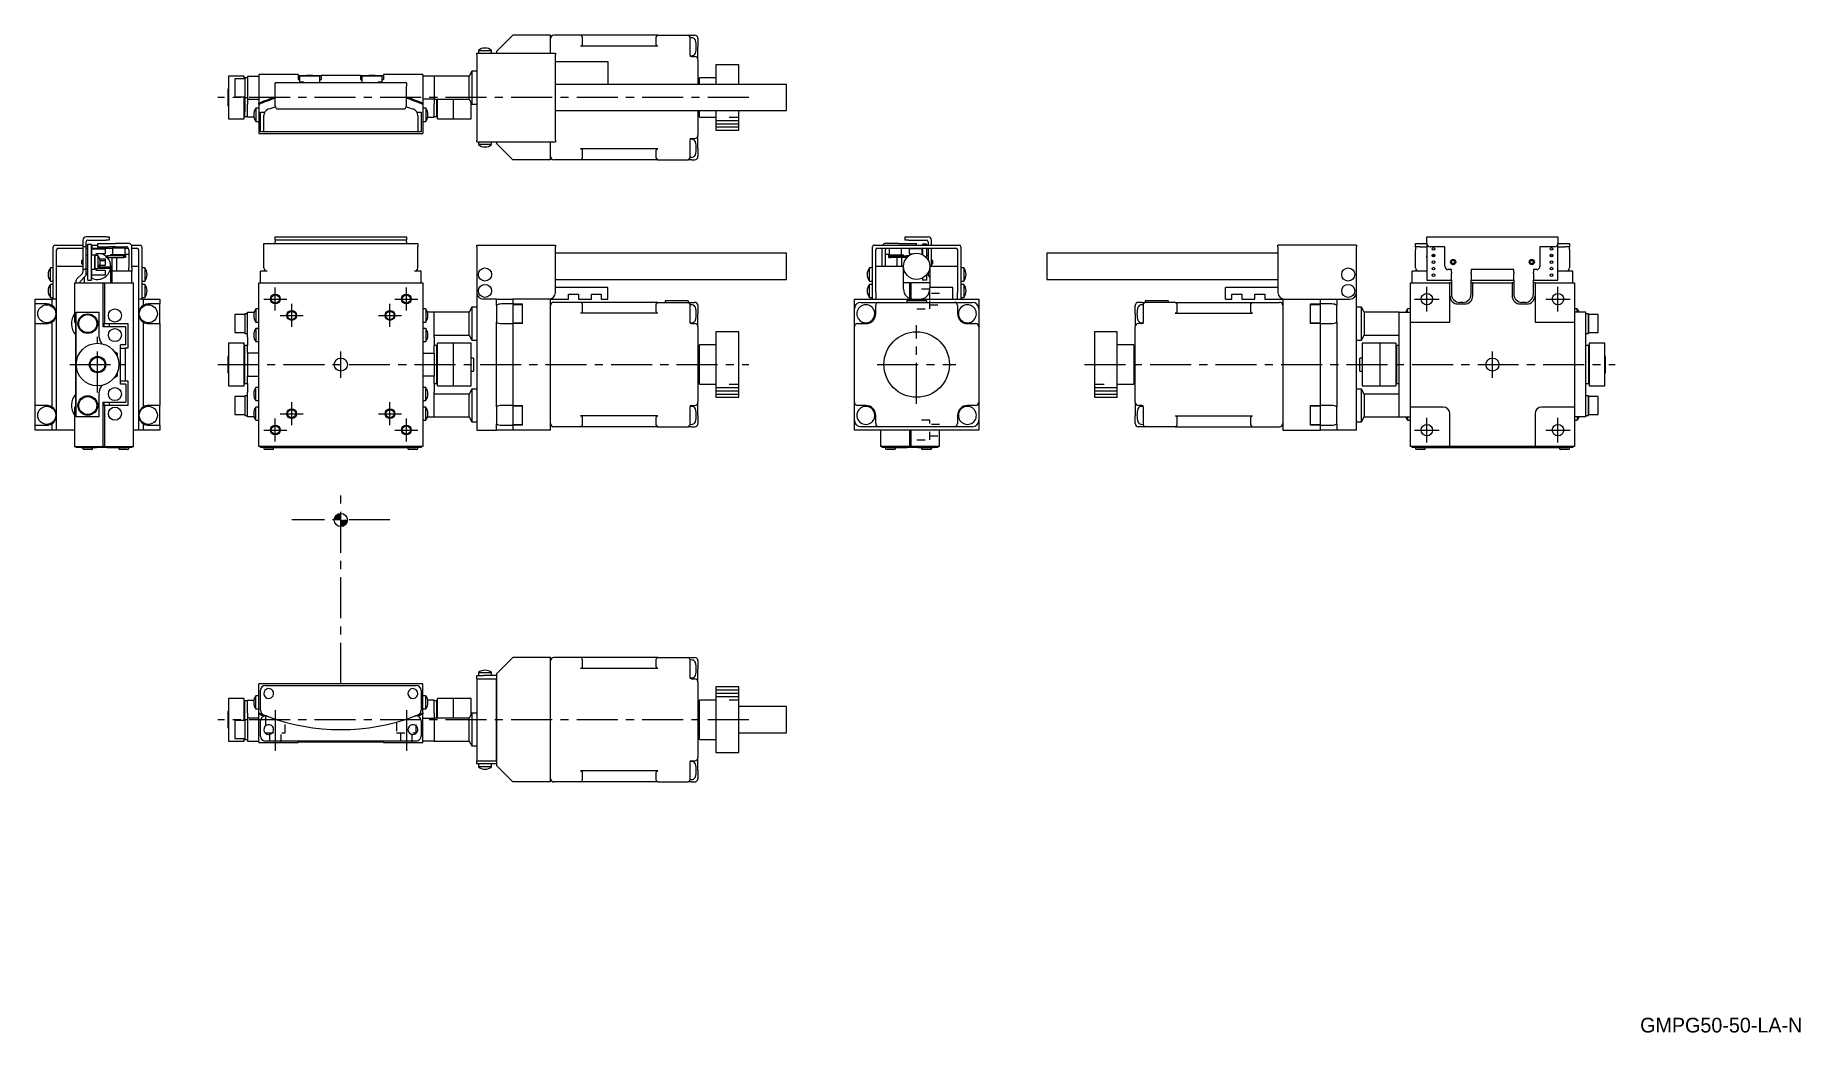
# Model space of a CAD drawing. Extents: x 56 to 595, y 17 to 322.
import ezdxf

# ---------------------------------------------------------------- set-up
doc = ezdxf.new("R2010")
doc.units = 0
doc.header["$LTSCALE"] = 10
doc.linetypes.add('CENTER', pattern=[2, 1.25, -0.25, 0.25, -0.25])
doc.linetypes.add('DOT', pattern=[0.5, 0.25, -0.25])
for name, color, linetype in [('1', 7, 'CONTINUOUS'), ('11', 7, 'CONTINUOUS'), ('2', 7, 'CONTINUOUS')]:
    doc.layers.add(name, color=color, linetype=linetype)
doc.styles.get("Standard").update_dxf_attribs({"font": 'FG教科書体NT-M'})

msp = doc.modelspace()

# ---------------------------------------------------------------- texts
at = {"layer": '1', "color": 7}
msp.add_text('GMPG50-50-LA-N', height=4.5, dxfattribs=at).set_placement((545.833203, 16.994922))

# ---------------------------------------------------------------- linework, layer by layer
at = {"layer": '1', "color": 7, "linetype": 'CONTINUOUS'}
for p, q in [((201.750001, 321.5), (196.750001, 316.5)), ((213.250001, 321.5), (201.750001, 321.5)), ((213.250001, 316), (213.250001, 321.5)), ((222.450001, 321.5), (214.250001, 321.5)), ((246.050001, 321.5), (222.450001, 321.5)), ((222.474535, 318.148835), (222.450001, 318.148232)), ((246.050001, 318.148232), (222.450001, 318.148232)), ((222.49901, 318.15064), (222.474535, 318.148835)), ((222.523366, 318.153644), (222.49901, 318.15064)), ((222.547546, 318.15784), (222.523366, 318.153644)), ((222.571491, 318.163217), (222.547546, 318.15784)), ((222.595143, 318.169762), (222.571491, 318.163217)), ((222.618446, 318.17746), (222.595143, 318.169762)), ((222.641343, 318.186293), (222.618446, 318.17746)), ((222.663779, 318.196238), (222.641343, 318.186293)), ((222.685699, 318.207272), (222.663779, 318.196238)), ((222.707052, 318.219368), (222.685699, 318.207272)), ((222.727786, 318.232497), (222.707052, 318.219368)), ((222.747851, 318.246629), (222.727786, 318.232497)), ((222.767198, 318.261727), (222.747851, 318.246629)), ((222.78578, 318.277757), (222.767198, 318.261727)), ((222.803554, 318.294679), (222.78578, 318.277757)), ((222.820477, 318.312453), (222.803554, 318.294679)), ((222.836506, 318.331036), (222.820477, 318.312453)), ((222.851605, 318.350383), (222.836506, 318.331036)), ((222.865736, 318.370447), (222.851605, 318.350383)), ((222.878865, 318.391181), (222.865736, 318.370447)), ((222.890962, 318.412534), (222.878865, 318.391181)), ((222.901996, 318.434455), (222.890962, 318.412534)), ((222.911941, 318.456891), (222.901996, 318.434455)), ((222.920773, 318.479787), (222.911941, 318.456891)), ((222.928471, 318.50309), (222.920773, 318.479787)), ((222.935017, 318.526742), (222.928471, 318.50309)), ((222.940394, 318.550687), (222.935017, 318.526742)), ((222.944589, 318.574867), (222.940394, 318.550687)), ((222.947593, 318.599224), (222.944589, 318.574867)), ((222.949399, 318.623698), (222.947593, 318.599224)), ((222.950001, 318.648232), (222.949399, 318.623698)), ((222.950001, 321), (222.950001, 319.5)), ((222.950001, 319.5), (222.950001, 318.648232)), ((245.550001, 319.5), (245.550001, 321)), ((245.550001, 318.648232), (245.550001, 319.5)), ((245.550603, 318.623698), (245.550001, 318.648232)), ((245.552409, 318.599224), (245.550603, 318.623698)), ((245.555413, 318.574867), (245.552409, 318.599224)), ((245.559608, 318.550687), (245.555413, 318.574867)), ((245.564985, 318.526742), (245.559608, 318.550687)), ((245.571531, 318.50309), (245.564985, 318.526742)), ((245.579229, 318.479787), (245.571531, 318.50309)), ((245.588061, 318.456891), (245.579229, 318.479787)), ((245.598006, 318.434455), (245.588061, 318.456891)), ((245.60904, 318.412534), (245.598006, 318.434455)), ((245.621137, 318.391181), (245.60904, 318.412534)), ((245.634266, 318.370447), (245.621137, 318.391181)), ((245.648397, 318.350383), (245.634266, 318.370447)), ((245.663496, 318.331036), (245.648397, 318.350383)), ((245.679525, 318.312453), (245.663496, 318.331036)), ((245.696448, 318.294679), (245.679525, 318.312453)), ((245.714222, 318.277757), (245.696448, 318.294679)), ((245.732804, 318.261727), (245.714222, 318.277757)), ((245.752151, 318.246629), (245.732804, 318.261727)), ((245.772216, 318.232497), (245.752151, 318.246629)), ((245.79295, 318.219368), (245.772216, 318.232497)), ((245.814303, 318.207272), (245.79295, 318.219368)), ((245.836223, 318.196238), (245.814303, 318.207272)), ((245.858659, 318.186293), (245.836223, 318.196238)), ((245.881556, 318.17746), (245.858659, 318.186293)), ((245.904859, 318.169762), (245.881556, 318.17746)), ((245.928511, 318.163217), (245.904859, 318.169762)), ((245.952456, 318.15784), (245.928511, 318.163217)), ((245.976636, 318.153644), (245.952456, 318.15784)), ((246.000992, 318.15064), (245.976636, 318.153644)), ((246.025467, 318.148835), (246.000992, 318.15064)), ((246.050001, 318.148232), (246.025467, 318.148835)), ((246.050001, 321.5), (255.250001, 321.5)), ((255.250001, 321.5), (256.250001, 321.5)), ((255.750001, 321), (255.750001, 319.5)), ((256.553724, 320.707879), (255.750001, 320.75)), ((255.750001, 319.5), (255.750001, 315.414214)), ((256.250001, 321.5), (257.250001, 321.5)), ((258.250001, 320.5), (258.250001, 318)), ((258.250001, 314), (258.250001, 318)), ((190.750001, 316), (214.750001, 316)), ((190.750001, 315.5), (190.750001, 316)), ((190.750001, 315.5), (190.750001, 289.5)), ((191.250001, 316.897999), (195.249919, 316.897999)), ((191.250001, 316.897999), (191.250001, 316)), ((195.250001, 316), (195.250001, 316.897999)), ((196.750001, 316.5), (196.750001, 316)), ((214.750001, 316), (214.750001, 315.5)), ((214.750001, 289.5), (214.750001, 315.5)), ((214.750001, 313.5), (230.750001, 313.5)), ((230.750001, 313.5), (230.750001, 306.5)), ((255.815038, 315.253408), (256.553724, 315.292121)), ((256.250001, 315), (257.250001, 315)), ((258.250001, 314), (258.250001, 306.5)), ((114.950001, 309), (114.950001, 296)), ((119.750001, 309), (114.950001, 309)), ((116.950001, 308.25), (116.950001, 302.75)), ((119.950001, 308.25), (116.950001, 308.25)), ((119.750001, 308.25), (119.750001, 309)), ((119.950001, 308.5), (119.950001, 302.5)), ((120.750001, 308.5), (119.950001, 308.5)), ((120.750001, 309), (124.250001, 309)), ((120.750001, 309), (120.750001, 302)), ((124.250001, 309.5), (124.250001, 300.740949)), ((136.250001, 309.5), (124.250001, 309.5)), ((136.250001, 309.5), (136.250001, 308)), ((136.250001, 309.2), (138.750001, 309.2)), ((136.250001, 308), (136.750001, 308)), ((136.750001, 307.3), (136.450001, 307)), ((142.750001, 309), (136.750001, 309)), ((136.750001, 308.853553), (136.750001, 309)), ((136.750001, 307.3), (136.750001, 308.853553)), ((136.750001, 307.3), (137.750001, 307.3)), ((138.050001, 307), (137.750001, 307.3)), ((140.750001, 309.2), (138.750001, 309.2)), ((140.750001, 309.2), (143.250001, 309.2)), ((142.750001, 309), (142.750001, 308.853553)), ((142.750001, 308.853553), (142.750001, 307.146447)), ((142.750001, 308), (143.250001, 308)), ((142.750001, 307), (142.750001, 307.146447)), ((143.250001, 309.2), (143.250001, 308)), ((155.250001, 309.2), (143.250001, 309.2)), ((155.250001, 309.2), (155.250001, 308)), ((155.250001, 309.2), (157.750001, 309.2)), ((155.250001, 308), (155.750001, 308)), ((161.750001, 309), (155.750001, 309)), ((155.750001, 308.853553), (155.750001, 309)), ((155.750001, 307.146447), (155.750001, 308.853553)), ((155.750001, 307.146447), (155.750001, 307)), ((159.750001, 309.2), (157.750001, 309.2)), ((159.750001, 309.2), (162.250001, 309.2)), ((160.750001, 307.3), (160.450001, 307)), ((160.750001, 307.3), (161.750001, 307.3)), ((161.750001, 309), (161.750001, 308.853553)), ((161.750001, 308.853553), (161.750001, 307.3)), ((161.750001, 308), (162.250001, 308)), ((162.050001, 307), (161.750001, 307.3)), ((162.250001, 309.5), (162.250001, 308)), ((174.250001, 309.5), (162.250001, 309.5)), ((174.250001, 309.5), (174.250001, 300.740949)), ((177.750001, 309), (174.250001, 309)), ((177.750001, 309), (177.750001, 305.5)), ((188.383976, 309), (177.750001, 309)), ((188.383976, 309), (183.550001, 309)), ((189.250001, 310.5), (188.383976, 309)), ((188.383976, 302), (188.383976, 309)), ((189.250001, 310.5), (189.250001, 300.5)), ((190.750001, 310.5), (189.250001, 310.5)), ((258.750001, 306.5), (258.750001, 308.5)), ((263.750001, 308.5), (258.750001, 308.5)), ((263.750001, 312.5), (263.750001, 306.5)), ((270.750001, 312.5), (263.750001, 312.5)), ((270.750001, 306.5), (270.750001, 312.5)), ((114.750001, 305), (114.750001, 302.5)), ((114.950001, 305), (114.750001, 305)), ((114.750001, 302.5), (114.750001, 300)), ((116.950001, 302.75), (119.950001, 302.75)), ((119.750001, 296), (119.750001, 302.75)), ((119.950001, 296.700338), (119.950001, 302.5)), ((119.950001, 302.5), (119.950001, 298.090257)), ((119.950001, 302.5), (120.750001, 302.5)), ((120.750001, 302), (124.250001, 302)), ((120.750001, 302), (120.750001, 300.5)), ((129.250001, 306), (129.250001, 307)), ((169.250001, 307), (129.250001, 307)), ((129.250001, 300), (129.250001, 306)), ((169.250001, 307), (169.250001, 306)), ((169.250001, 300), (169.250001, 306)), ((177.750001, 302), (174.250001, 302)), ((177.750001, 305.5), (177.750001, 302)), ((177.750001, 302), (177.750001, 300.5)), ((177.750001, 302), (188.383976, 302)), ((178.550001, 296.700338), (178.550001, 302.019548)), ((178.550001, 302), (178.550001, 298.090257)), ((178.750001, 296), (178.750001, 302)), ((183.550001, 302), (183.550001, 296)), ((183.550001, 302), (183.550001, 296)), ((188.383976, 302), (189.250001, 300.5)), ((285.249999, 306.5), (214.750001, 306.5)), ((285.249999, 302.5), (285.249999, 306.5)), ((285.249999, 298.5), (285.249999, 302.5)), ((114.750001, 300), (114.950001, 300)), ((119.750001, 299), (119.950001, 299)), ((119.950001, 296.7), (119.950001, 299)), ((119.950001, 299), (119.950001, 298.09)), ((119.950001, 296.7), (119.950001, 296.700338)), ((119.950001, 296.7), (120.750001, 296.7)), ((120.750001, 296.5), (120.750001, 300.5)), ((122.727501, 296.5), (120.750001, 296.5)), ((123.352001, 299.2), (123.352001, 295.2)), ((124.25, 299.2), (123.352001, 299.2)), ((124.25, 299.2), (123.352001, 299.2)), ((124.250001, 300.415193), (124.250001, 300.740949)), ((124.250001, 300.415193), (124.250001, 291.5)), ((124.750001, 292), (124.750001, 298)), ((124.750001, 298), (126.011289, 298)), ((125.750001, 293), (125.750001, 297.011627)), ((130.250001, 299), (168.250001, 299)), ((172.488713, 298), (173.750001, 298)), ((172.750001, 297.011627), (172.750001, 293)), ((173.750001, 298), (173.750001, 292)), ((174.250001, 300.740949), (174.250001, 300.415193)), ((174.250001, 300.415193), (174.250001, 291.5)), ((175.148001, 299.2), (174.250002, 299.2)), ((175.148001, 299.2), (174.250002, 299.2)), ((175.148001, 299.2), (175.148001, 295.2)), ((175.772501, 296.5), (177.750001, 296.5)), ((177.750001, 296.5), (177.750001, 300.5)), ((177.750001, 296.7), (178.550001, 296.7)), ((178.550001, 296.7), (178.550001, 299)), ((178.550001, 299), (178.550001, 298.09)), ((178.550001, 299), (178.750001, 299)), ((178.550001, 296.7), (178.550001, 296.700338)), ((189.050001, 296), (189.050001, 300.84641)), ((189.050001, 300.5), (189.250001, 300.5)), ((189.250001, 300.5), (190.750001, 300.5)), ((214.750001, 298.5), (285.249999, 298.5)), ((258.250001, 298.5), (258.250001, 291)), ((258.750001, 296.5), (258.750001, 298.5)), ((258.750001, 296.5), (263.750001, 296.5)), ((263.750001, 298.5), (263.750001, 292.5)), ((270.750001, 292.5), (270.750001, 298.5)), ((114.950001, 296), (119.750001, 296)), ((123.352001, 295.2), (124.25, 295.2)), ((123.352001, 295.2), (124.25, 295.2)), ((124.250001, 291.5), (174.250001, 291.5)), ((125.750001, 292), (124.750001, 292)), ((125.750001, 292), (125.750001, 293)), ((172.750001, 292), (125.750001, 292)), ((126.750001, 292), (125.750001, 292)), ((172.750001, 292), (171.750001, 292)), ((172.750001, 293), (172.750001, 292)), ((173.750001, 292), (172.750001, 292)), ((174.250002, 295.2), (175.148001, 295.2)), ((174.250002, 295.2), (175.148001, 295.2)), ((178.750001, 296), (183.550001, 296)), ((183.550001, 296), (189.050001, 296)), ((258.250001, 287), (258.250001, 291)), ((263.750001, 292.5), (270.750001, 292.5)), ((190.750001, 289), (190.750001, 289.5)), ((190.750001, 289), (214.750001, 289)), ((191.250001, 289), (191.250001, 288.102001)), ((195.250001, 288.102001), (191.250001, 288.102001)), ((195.250001, 288.102001), (195.250001, 289)), ((196.750001, 289), (196.750001, 288.5)), ((196.750001, 288.5), (201.750001, 283.5)), ((213.250001, 283.5), (213.250001, 289)), ((214.750001, 289.5), (214.750001, 289)), ((246.050001, 286.851768), (222.450001, 286.851768)), ((222.450001, 286.851768), (222.474535, 286.851165)), ((222.474535, 286.851165), (222.49901, 286.84936)), ((222.49901, 286.84936), (222.523366, 286.846356)), ((222.523366, 286.846356), (222.547546, 286.84216)), ((222.547546, 286.84216), (222.571491, 286.836783)), ((222.571491, 286.836783), (222.595143, 286.830238)), ((222.595143, 286.830238), (222.618446, 286.82254)), ((222.618446, 286.82254), (222.641343, 286.813707)), ((222.641343, 286.813707), (222.663779, 286.803762)), ((222.663779, 286.803762), (222.685699, 286.792728)), ((222.685699, 286.792728), (222.707052, 286.780632)), ((222.707052, 286.780632), (222.727786, 286.767503)), ((222.727786, 286.767503), (222.747851, 286.753371)), ((222.747851, 286.753371), (222.767198, 286.738273)), ((222.767198, 286.738273), (222.78578, 286.722243)), ((222.78578, 286.722243), (222.803554, 286.705321)), ((222.803554, 286.705321), (222.820477, 286.687547)), ((222.820477, 286.687547), (222.836506, 286.668964)), ((222.836506, 286.668964), (222.851605, 286.649617)), ((222.851605, 286.649617), (222.865736, 286.629553)), ((222.865736, 286.629553), (222.878865, 286.608819)), ((222.878865, 286.608819), (222.890962, 286.587466)), ((222.890962, 286.587466), (222.901996, 286.565545)), ((222.901996, 286.565545), (222.911941, 286.543109)), ((222.911941, 286.543109), (222.920773, 286.520213)), ((222.920773, 286.520213), (222.928471, 286.49691)), ((222.928471, 286.49691), (222.935017, 286.473258)), ((222.935017, 286.473258), (222.940394, 286.449313)), ((222.940394, 286.449313), (222.944589, 286.425133)), ((222.944589, 286.425133), (222.947593, 286.400776)), ((222.947593, 286.400776), (222.949399, 286.376302)), ((222.949399, 286.376302), (222.950001, 286.351768)), ((222.950001, 286.351768), (222.950001, 285.5)), ((245.550001, 286.351768), (245.550603, 286.376302)), ((245.550001, 285.5), (245.550001, 286.351768)), ((245.550603, 286.376302), (245.552409, 286.400776)), ((245.552409, 286.400776), (245.555413, 286.425133)), ((245.555413, 286.425133), (245.559608, 286.449313)), ((245.559608, 286.449313), (245.564985, 286.473258)), ((245.564985, 286.473258), (245.571531, 286.49691)), ((245.571531, 286.49691), (245.579229, 286.520213)), ((245.579229, 286.520213), (245.588061, 286.543109)), ((245.588061, 286.543109), (245.598006, 286.565545)), ((245.598006, 286.565545), (245.60904, 286.587466)), ((245.60904, 286.587466), (245.621137, 286.608819)), ((245.621137, 286.608819), (245.634266, 286.629553)), ((245.634266, 286.629553), (245.648397, 286.649617)), ((245.648397, 286.649617), (245.663496, 286.668964)), ((245.663496, 286.668964), (245.679525, 286.687547)), ((245.679525, 286.687547), (245.696448, 286.705321)), ((245.696448, 286.705321), (245.714222, 286.722243)), ((245.714222, 286.722243), (245.732804, 286.738273)), ((245.732804, 286.738273), (245.752151, 286.753371)), ((245.752151, 286.753371), (245.772216, 286.767503)), ((245.772216, 286.767503), (245.79295, 286.780632)), ((245.79295, 286.780632), (245.814303, 286.792728)), ((245.814303, 286.792728), (245.836223, 286.803762)), ((245.836223, 286.803762), (245.858659, 286.813707)), ((245.858659, 286.813707), (245.881556, 286.82254)), ((245.881556, 286.82254), (245.904859, 286.830238)), ((245.904859, 286.830238), (245.928511, 286.836783)), ((245.928511, 286.836783), (245.952456, 286.84216)), ((245.952456, 286.84216), (245.976636, 286.846356)), ((245.976636, 286.846356), (246.000992, 286.84936)), ((246.000992, 286.84936), (246.025467, 286.851165)), ((246.025467, 286.851165), (246.050001, 286.851768)), ((255.750001, 289.585786), (255.750001, 285.5)), ((256.553724, 289.707879), (255.815038, 289.746592)), ((256.250001, 290), (257.250001, 290)), ((258.250001, 287), (258.250001, 284.5)), ((213.250001, 283.5), (201.750001, 283.5)), ((222.450001, 283.5), (214.250001, 283.5)), ((246.050001, 283.5), (222.450001, 283.5)), ((222.950001, 285.5), (222.950001, 284)), ((245.550001, 284), (245.550001, 285.5)), ((246.050001, 283.5), (255.250001, 283.5)), ((256.250001, 283.5), (255.250001, 283.5)), ((255.750001, 285.5), (255.750001, 284)), ((255.750001, 284.25), (256.553724, 284.292121)), ((256.250001, 283.5), (257.250001, 283.5)), ((70.5, 258.95), (70.5, 257.95)), ((77.5, 259.95), (71.5, 259.95)), ((72, 258.95), (77.5, 258.95)), ((77.5, 259.95), (78.5, 259.95)), ((78.5, 258.95), (77.5, 258.95)), ((78.5, 259.95), (78.5, 258.95)), ((129.250001, 258.95), (129.250001, 259.95)), ((129.250001, 259.95), (130.250001, 259.95)), ((130.250001, 258.95), (129.250001, 258.95)), ((129.250001, 258.95), (129.250001, 258.45)), ((130.250001, 259.95), (168.250001, 259.95)), ((168.250001, 258.95), (130.250001, 258.95)), ((168.250001, 259.95), (169.250001, 259.95)), ((169.250001, 258.95), (168.250001, 258.95)), ((169.250001, 259.95), (169.250001, 258.95)), ((169.250001, 258.45), (169.250001, 258.95)), ((321.5, 258.95), (321.5, 259.95)), ((321.5, 259.95), (322.5, 259.95)), ((322.5, 258.95), (321.5, 258.95)), ((322.5, 259.95), (328.5, 259.95)), ((322.5, 258.95), (328, 258.95)), ((329.5, 257.95), (329.5, 258.95)), ((480.749999, 259.95), (520.749999, 259.95)), ((480.749999, 258.95), (480.749999, 259.95)), ((480.749999, 257.95), (480.749999, 258.95)), ((520.749999, 259.95), (520.749999, 258.95)), ((520.749999, 258.95), (520.749999, 257.95)), ((61.5, 242.95), (61.5, 256.95)), ((62, 257.45), (70.5, 257.45)), ((62.5, 250.95), (62.5, 255.95)), ((63, 256.45), (70.5, 256.45)), ((70.5, 257.95), (70.5, 256.95)), ((71.5, 256.95), (70.5, 256.95)), ((70.5, 256.95), (70.5, 250.95)), ((71.5, 257.95), (71.5, 258.45)), ((71.5, 256.95), (71.5, 257.95)), ((71.5, 257.45), (72, 257.45)), ((71.5, 250.95), (71.5, 256.95)), ((71.5, 256.45), (72, 256.45)), ((72, 254.25), (71.5, 254.25)), ((72, 246.75), (72, 257.75)), ((72, 257.75), (73.2, 257.75)), ((73.2, 246.75), (73.2, 257.75)), ((73.2, 257.45), (75, 257.45)), ((73.2, 257.25), (73.3, 257.25)), ((73.2, 255.25), (73.3, 255.25)), ((74.2, 254.4), (73.2, 254.4)), ((73.3, 257.25), (73.3, 256.25)), ((73.3, 256.45), (79.6, 256.45)), ((73.3, 254.4), (73.3, 256.25)), ((73.3, 256.25), (77.3, 256.25)), ((74.2, 252.25), (74.2, 254.4)), ((74.2, 254.25), (74.2, 254.4)), ((74.2, 250.25), (74.2, 254.25)), ((74.2, 254.25), (74.2, 250.25)), ((75.097999, 254.25), (74.2, 254.25)), ((77.3, 254.75), (74.5, 254.75)), ((74.5, 254.75), (74.5, 254.25)), ((75, 257.95), (78.590972, 257.95)), ((75, 257.95), (75, 256.95)), ((75, 256.95), (78.590972, 256.95)), ((75.097999, 254.25), (75.097999, 250.25)), ((77.3, 256.25), (77.3, 254.75)), ((77.499888, 254.15), (77.499888, 253.65)), ((77.499888, 254.15), (78.045806, 254.15)), ((78.045806, 253.65), (77.499888, 253.65)), ((78.045806, 254.15), (78.045806, 253.65)), ((82.99985, 254.15), (78.045806, 254.15)), ((78.045806, 253.65), (82.99985, 253.65)), ((78.590972, 257.95), (80.488373, 257.95)), ((80.488373, 256.95), (78.590972, 256.95)), ((83.5, 254.45), (79, 254.45)), ((79, 254.45), (79, 254.15)), ((79.5, 249.45), (79.5, 253.65)), ((83.4, 256.45), (79.6, 256.45)), ((79.6, 256.45), (79.6, 254.45)), ((84.5, 257.95), (80.488373, 257.95)), ((80.488373, 256.95), (83.5, 256.95)), ((80.910616, 249.45), (80.910616, 253.65)), ((82.99985, 253.65), (82.99985, 254.15)), ((82.99985, 254.15), (83.499863, 254.15)), ((83.499863, 253.65), (82.99985, 253.65)), ((83.4, 256.45), (84.366025, 256.45)), ((83.4, 254.45), (83.4, 256.45)), ((83.499863, 254.15), (83.499863, 253.65)), ((83.5, 253.65), (83.499863, 253.65)), ((83.5, 254.65), (84.5, 254.65)), ((83.5, 254.65), (83.5, 253.65)), ((84.5, 255.95), (84.5, 250.45)), ((85.366025, 257.45), (88, 257.45)), ((85.5, 250.45), (85.5, 256.95)), ((85.5, 256.45), (87, 256.45)), ((87.5, 255.95), (87.5, 250.95)), ((88.5, 256.95), (88.5, 242.95)), ((125.750001, 257.95), (172.750001, 257.95)), ((125.750001, 256.95), (125.750001, 257.95)), ((125.750001, 250.45), (125.750001, 256.95)), ((129.250001, 257.95), (129.250001, 258.45)), ((169.250001, 258.45), (169.250001, 257.95)), ((172.750001, 257.95), (172.750001, 256.95)), ((172.750001, 250.45), (172.750001, 256.95)), ((190.750001, 257.45), (214.750001, 257.45)), ((190.750001, 256.95), (190.750001, 257.45)), ((190.750001, 256.95), (190.750001, 242.95)), ((214.750001, 257.45), (214.750001, 256.95)), ((214.750001, 242.95), (214.750001, 256.95)), ((285.249999, 254.95042), (214.750001, 254.95042)), ((285.249999, 246.95042), (285.249999, 254.95042)), ((311.5, 242.95), (311.5, 256.95)), ((312, 257.45), (338, 257.45)), ((312.5, 242.95), (312.5, 255.95)), ((313, 256.45), (337, 256.45)), ((314.5, 250.95), (314.5, 256.45)), ((319.511627, 257.95), (315.5, 257.95)), ((315.5, 250.95), (315.5, 255.95)), ((315.5, 254.65), (316.5, 254.65)), ((316.5, 253.65), (316.5, 254.65)), ((316.5, 254.45), (321, 254.45)), ((316.500137, 253.65), (316.5, 253.65)), ((316.500137, 254.15), (316.500137, 253.65)), ((317.00015, 254.15), (316.500137, 254.15)), ((316.500137, 253.65), (317.00015, 253.65)), ((316.6, 256.45), (316.6, 254.45)), ((317.00015, 253.65), (317.00015, 254.15)), ((317.00015, 254.15), (321.954194, 254.15)), ((321.954194, 253.65), (317.00015, 253.65)), ((319.089384, 250.95), (319.089384, 253.65)), ((319.511627, 257.95), (321.409028, 257.95)), ((320.4, 254.45), (320.4, 256.45)), ((320.5, 250.95), (320.5, 253.65)), ((321, 254.15), (321, 254.45)), ((321.409028, 257.95), (325, 257.95)), ((321.954194, 254.15), (321.954194, 253.65)), ((322.500112, 254.15), (321.954194, 254.15)), ((321.954194, 253.65), (322.048345, 253.65)), ((322.500112, 254.15), (322.500112, 254.073008)), ((322.7, 256.25), (322.7, 254.75)), ((326.7, 256.25), (322.7, 256.25)), ((322.7, 254.75), (323.749725, 254.75)), ((325, 257.45), (325, 257.95)), ((326.7, 256.25), (326.7, 256.45)), ((326.7, 254.571193), (326.7, 256.25)), ((326.8, 255.25), (326.7, 255.25)), ((328, 257.75), (326.8, 257.75)), ((326.8, 257.75), (326.8, 257.45)), ((326.8, 256.45), (326.8, 254.522534)), ((328, 257.75), (328, 257.45)), ((328, 256.45), (328, 253.596171)), ((328.5, 254.25), (328, 254.25)), ((328.5, 258.45), (328.5, 257.95)), ((328.5, 257.95), (328.5, 257.45)), ((328.5, 256.45), (328.5, 252.886911)), ((329.5, 257.45), (329.5, 257.95)), ((329.5, 250.95), (329.5, 256.45)), ((337.5, 255.95), (337.5, 249.25)), ((338.5, 256.95), (338.5, 242.95)), ((364.750001, 254.95042), (364.750001, 246.95042)), ((435.249999, 254.95042), (364.750001, 254.95042)), ((459.249999, 257.45), (435.249999, 257.45)), ((435.249999, 256.95), (435.249999, 257.45)), ((435.249999, 256.95), (435.249999, 242.95)), ((459.249999, 257.45), (459.249999, 256.95)), ((459.249999, 242.95), (459.249999, 256.95)), ((477.249999, 256.95), (477.249999, 257.95)), ((477.249999, 257.95), (478.617646, 257.95)), ((478.617646, 256.95), (477.249999, 256.95)), ((477.249999, 256.95), (477.249999, 255.95)), ((477.249999, 250.45), (477.249999, 255.95)), ((478.617646, 257.95), (480.749999, 257.95)), ((478.617646, 256.95), (480.749999, 256.95)), ((480.749962, 253.65), (480.749962, 254.15)), ((480.749999, 257.75), (480.749999, 246.75)), ((480.770203, 257.75), (480.749999, 257.75)), ((480.770203, 257.75), (480.749999, 257.75)), ((486.249999, 256.95), (481.749999, 256.95)), ((483.137297, 254.15), (482.362701, 254.15)), ((486.249999, 250.95), (486.249999, 256.95)), ((519.749999, 256.95), (515.249999, 256.95)), ((515.249999, 256.95), (515.249999, 250.95)), ((518.362701, 254.15), (519.137297, 254.15)), ((520.749999, 257.75), (520.729795, 257.75)), ((520.749999, 257.75), (520.729795, 257.75)), ((520.749999, 257.95), (522.882352, 257.95)), ((520.749999, 246.75), (520.749999, 257.75)), ((520.749999, 256.95), (522.882352, 256.95)), ((520.750036, 253.65), (520.750036, 254.15)), ((522.882352, 257.95), (524.249999, 257.95)), ((524.249999, 256.95), (522.882352, 256.95)), ((524.249999, 257.95), (524.249999, 256.95)), ((524.249999, 255.95), (524.249999, 256.95)), ((524.249999, 255.95), (524.249999, 250.45)), ((60.602001, 246.45), (60.602001, 250.45)), ((61.5, 250.45), (60.602001, 250.45)), ((62.5, 249.25), (62.5, 250.95)), ((62.5, 250.95), (70.5, 250.95)), ((62.5, 249.25), (62.5, 250.95)), ((62.5, 247.65), (62.5, 249.25)), ((62.5, 247.65), (62.5, 249.25)), ((70.353553, 248.803553), (68.646447, 247.096447)), ((69.646447, 246.296447), (71.353553, 248.003553)), ((70.5, 253.05), (70.2, 252.75)), ((70.2, 251.75), (70.2, 252.75)), ((70.2, 251.75), (70.5, 251.45)), ((70.5, 250.95), (70.5, 249.95)), ((71.5, 249.95), (70.5, 249.95)), ((70.5, 249.95), (70.5, 249.157107)), ((71.5, 249.95), (71.5, 250.95)), ((71.5, 250.25), (72, 250.25)), ((71.5, 248.357107), (71.5, 249.95)), ((73.2, 250.1), (74.2, 250.1)), ((73.2, 249.25), (73.3, 249.25)), ((73.3, 248.25), (73.3, 250.1)), ((77.3, 248.25), (73.3, 248.25)), ((73.3, 247.25), (73.3, 248.25)), ((74.2, 250.1), (74.2, 252.25)), ((74.2, 250.1), (74.2, 250.25)), ((74.2, 250.25), (75.097999, 250.25)), ((74.5, 250.25), (74.5, 249.75)), ((74.5, 249.75), (77.3, 249.75)), ((75.5, 250.75), (75.5, 250.25)), ((75.5, 250.75), (79.5, 250.75)), ((79.5, 250.25), (75.5, 250.25)), ((75.639737, 253.25), (77.3, 253.25)), ((77.3, 251.25), (75.639737, 251.25)), ((75.760696, 252.75), (77.3, 252.75)), ((77.3, 253.25), (77.3, 252.75)), ((77.3, 252.75), (77.3, 251.25)), ((77.3, 249.75), (77.3, 248.25)), ((79.5, 251.05), (79, 251.05)), ((79, 251.05), (79, 250.75)), ((79, 250.95), (79, 250.75)), ((79, 250.25), (79, 245.95)), ((79.5, 245.95), (79.5, 249.45)), ((85.5, 249.45), (79.5, 249.45)), ((84.5, 249.45), (84.5, 250.45)), ((85.5, 250.95), (87.5, 250.95)), ((85.5, 250.45), (85.5, 249.45)), ((85.5, 245.95), (85.5, 249.45)), ((87.5, 250.95), (87.5, 242.95)), ((87.5, 250.95), (87.5, 242.95)), ((89.397999, 250.45), (88.5, 250.45)), ((89.397999, 250.45), (89.397999, 246.45)), ((124.750001, 245.95), (124.750001, 249.45)), ((126.750001, 249.45), (124.750001, 249.45)), ((173.750001, 249.45), (171.750001, 249.45)), ((173.750001, 245.95), (173.750001, 249.45)), ((310.602001, 248.45), (310.602001, 250.45)), ((311.5, 250.45), (310.602001, 250.45)), ((310.602001, 246.45), (310.602001, 248.45)), ((312.5, 250.95), (321, 250.95)), ((321, 251.05), (320.5, 251.05)), ((321, 250.95042), (321, 251.05)), ((321, 243.95), (321, 250.95)), ((321, 250.75), (321.005024, 250.75)), ((321.061801, 250.25), (321, 250.25)), ((328, 248.304668), (328, 246.75)), ((328.5, 249.013928), (328.5, 248.357107)), ((328.646447, 248.003553), (329, 247.65)), ((329, 249.95), (328.872875, 249.95)), ((329, 250.95), (329, 244.45)), ((329, 250.95), (337.5, 250.95)), ((329.8, 252.75), (329.5, 253.05)), ((329.5, 251.45), (329.8, 251.75)), ((329.8, 252.75), (329.8, 252.25)), ((329.8, 252.25), (329.8, 251.75)), ((337.5, 249.25), (337.5, 247.65)), ((339.397999, 250.45), (338.5, 250.45)), ((339.397999, 250.45), (339.397999, 248.468113)), ((339.397999, 248.468113), (339.397999, 246.45)), ((476.249999, 245.95), (476.249999, 249.45)), ((480.749999, 249.45), (476.249999, 249.45)), ((488.249999, 249.95), (487.249999, 249.95)), ((488.249999, 249.157107), (488.249999, 249.95)), ((488.249999, 249.157107), (488.249999, 248.803553)), ((488.249999, 247.096447), (488.249999, 248.803553)), ((507.249999, 249.95), (494.249999, 249.95)), ((494.249999, 249.95), (494.249999, 249.157107)), ((494.249999, 248.803553), (494.249999, 249.157107)), ((494.249999, 248.803553), (494.249999, 247.096447)), ((507.249999, 249.157107), (507.249999, 249.95)), ((507.249999, 249.157107), (507.249999, 248.803553)), ((507.249999, 247.096447), (507.249999, 248.803553)), ((514.249999, 249.95), (513.249999, 249.95)), ((513.249999, 249.95), (513.249999, 249.157107)), ((513.249999, 248.803553), (513.249999, 249.157107)), ((513.249999, 248.803553), (513.249999, 247.096447)), ((525.249999, 249.45), (520.749999, 249.45)), ((525.249999, 245.95), (525.249999, 249.45)), ((60.602001, 246.45), (61.5, 246.45)), ((60.602001, 241.45), (60.602001, 245.45)), ((61.5, 245.45), (60.602001, 245.45)), ((61.5, 240.95), (61.5, 242.95)), ((62.5, 244.25), (62.5, 247.65)), ((62.5, 244.25), (62.5, 247.65)), ((62.5, 242.95), (62.5, 244.25)), ((62.5, 242.95), (62.5, 244.25)), ((62.5, 242.65), (62.5, 242.95)), ((62.5, 200.95), (62.5, 242.65)), ((68, 245.95), (76.759051, 245.95)), ((68, 245.95), (68, 233.95)), ((68.5, 245.95), (68.5, 246.742893)), ((71, 245.95), (71, 247.65)), ((72, 246.75), (73.2, 246.75)), ((73.2, 247.25), (73.3, 247.25)), ((76.759051, 245.95), (77.084807, 245.95)), ((76.759051, 232.45), (76.759051, 245.95)), ((77.084807, 245.95), (77.084807, 233.449997)), ((77.084807, 245.95), (86, 245.95)), ((86, 195.95), (86, 245.95)), ((87.5, 242.95), (87.5, 200.95)), ((88.5, 246.45), (89.397999, 246.45)), ((89.397999, 245.45), (88.5, 245.45)), ((88.5, 242.95), (88.5, 240.95)), ((89.397999, 245.45), (89.397999, 241.45)), ((124.250001, 195.95), (124.250001, 245.95)), ((124.250001, 245.95), (174.250001, 245.95)), ((174.250001, 245.95), (174.250001, 195.95)), ((190.750001, 242.95), (190.750001, 200.95)), ((214.750001, 246.95042), (285.249999, 246.95042)), ((230.750001, 244.45), (214.750001, 244.45)), ((230.750001, 240.95), (230.750001, 244.45)), ((310.602001, 246.45), (311.5, 246.45)), ((310.602001, 243.45), (310.602001, 245.45)), ((311.5, 245.45), (310.602001, 245.45)), ((310.602001, 241.45), (310.602001, 243.45)), ((311.5, 240.95), (311.5, 242.95)), ((312.5, 242.95), (312.5, 240.95)), ((322.915193, 245.95), (321, 245.95)), ((322.915193, 245.95), (323.240949, 245.95)), ((322.915193, 241.153003), (322.915193, 245.95)), ((323.240949, 245.95), (323.240949, 241.047615)), ((329, 245.95), (323.240949, 245.95)), ((326.7, 247.329646), (326.7, 247.25)), ((326.8, 247.25), (326.7, 247.25)), ((326.8, 247.378305), (326.8, 246.75)), ((328, 246.75), (326.8, 246.75)), ((329, 240.95), (329, 244.45)), ((336, 244.45), (329, 244.45)), ((336, 240.95), (336, 244.45)), ((337.5, 247.65), (337.5, 244.25)), ((337.5, 244.25), (337.5, 242.95)), ((337.5, 240.95), (337.5, 242.95)), ((338.5, 246.45), (339.397999, 246.45)), ((339.397999, 245.45), (338.5, 245.45)), ((338.5, 242.95), (338.5, 240.95)), ((339.397999, 245.45), (339.397999, 243.468113)), ((339.397999, 243.468113), (339.397999, 241.45)), ((364.750001, 246.95042), (435.249999, 246.95042)), ((419.249999, 240.95), (419.249999, 244.45)), ((435.249999, 244.45), (419.249999, 244.45)), ((459.249999, 200.95), (459.249999, 242.95)), ((475.749999, 233.95), (475.749999, 245.95)), ((475.749999, 245.95), (487.749999, 245.95)), ((480.749999, 246.75), (488.249999, 246.75)), ((487.749999, 233.95), (487.749999, 245.95)), ((488.249999, 245.95), (487.749999, 245.95)), ((488.249999, 246.742893), (488.249999, 247.096447)), ((488.249999, 246.742893), (488.249999, 242.45)), ((494.249999, 247.096447), (494.249999, 246.742893)), ((494.249999, 246.75), (507.249999, 246.75)), ((494.249999, 242.45), (494.249999, 246.742893)), ((494.749999, 245.95), (494.249999, 245.95)), ((494.749999, 241.95), (494.749999, 245.95)), ((494.749999, 245.95), (506.749999, 245.95)), ((506.749999, 245.95), (506.749999, 241.95)), ((507.249999, 245.95), (506.749999, 245.95)), ((507.249999, 246.742893), (507.249999, 247.096447)), ((507.249999, 246.742893), (507.249999, 242.45)), ((513.249999, 247.096447), (513.249999, 246.742893)), ((513.249999, 246.75), (520.749999, 246.75)), ((513.249999, 242.45), (513.249999, 246.742893)), ((513.749999, 245.95), (513.249999, 245.95)), ((513.749999, 245.95), (525.749999, 245.95)), ((513.749999, 245.95), (513.749999, 233.95)), ((525.749999, 245.95), (525.749999, 233.95)), ((56, 239.45), (56, 240.95)), ((56, 240.95), (61, 240.95)), ((59.5, 239.45), (56, 239.45)), ((56, 233.45), (56, 239.45)), ((60.602001, 241.45), (61.5, 241.45)), ((61, 240.95), (61, 239.048076)), ((61, 240.95), (61.5, 240.95)), ((62.5, 240.95), (61.5, 240.95)), ((88.5, 240.95), (87.5, 240.95)), ((88.5, 241.45), (89.397999, 241.45)), ((88.5, 240.95), (89, 240.95)), ((89, 239.048076), (89, 240.95)), ((89, 240.95), (94, 240.95)), ((94, 239.45), (90.5, 239.45)), ((94, 240.95), (94, 239.45)), ((94, 233.45), (94, 239.45)), ((123.352001, 237.949997), (123.352001, 235.949997)), ((124.25, 237.949997), (123.352001, 237.949997)), ((175.148001, 237.949997), (174.250002, 237.949997)), ((175.148001, 237.949997), (175.148001, 235.949997)), ((189.250001, 238.45), (188.383976, 236.95)), ((189.250001, 238.45), (189.250001, 233.45)), ((190.750001, 238.45), (189.250001, 238.45)), ((196.750001, 240.95), (192.750001, 240.95)), ((196.750001, 239.048076), (196.750001, 240.95)), ((196.750001, 240.95), (201.750001, 240.95)), ((196.750001, 239.048076), (196.750001, 236.45)), ((201.750001, 239.45), (198.250001, 239.45)), ((201.750001, 240.95), (201.750001, 239.45)), ((213.250001, 240.95), (201.750001, 240.95)), ((201.750001, 239.45), (204.750001, 239.45)), ((201.750001, 239.2), (201.750001, 236.45)), ((201.750001, 239.2), (201.750001, 233.7)), ((204.750001, 239.2), (201.750001, 239.2)), ((204.750001, 233.45), (204.750001, 239.45)), ((213.250001, 200.95), (213.250001, 240.95)), ((213.250001, 240.95), (218.750001, 240.95)), ((222.450001, 239.95), (214.250001, 239.95)), ((218.750001, 242.45), (221.750001, 242.45)), ((218.750001, 240.95), (218.750001, 242.45)), ((221.750001, 242.45), (221.750001, 240.95)), ((221.750001, 240.95), (225.750001, 240.95)), ((246.050001, 239.95), (222.450001, 239.95)), ((222.950001, 237.098232), (222.949399, 237.073698)), ((222.950001, 239.45), (222.950001, 237.95)), ((222.950001, 237.95), (222.950001, 237.098232)), ((225.750001, 242.45), (228.750001, 242.45)), ((225.750001, 240.95), (225.750001, 242.45)), ((228.750001, 242.45), (228.750001, 240.95)), ((228.750001, 240.95), (230.750001, 240.95)), ((245.550001, 237.95), (245.550001, 239.45)), ((245.550001, 237.098232), (245.550001, 237.95)), ((245.550603, 237.073698), (245.550001, 237.098232)), ((246.050001, 239.95), (255.250001, 239.95)), ((255.250001, 240.45), (248.250001, 240.45)), ((248.250001, 240.45), (248.250001, 239.95)), ((255.250001, 240.45), (255.250001, 239.95)), ((255.250001, 239.95), (256.250001, 239.95)), ((255.750001, 239.45), (255.750001, 237.95)), ((256.553724, 239.157879), (255.750001, 239.2)), ((255.750001, 237.95), (255.750001, 233.864214)), ((256.250001, 239.95), (257.250001, 239.95)), ((258.250001, 238.95), (258.250001, 236.45)), ((306, 240.95), (329, 240.95)), ((306, 237.95), (306, 240.95)), ((306, 233.864214), (306, 237.95)), ((306, 236.598232), (306, 237.95)), ((308, 239.95), (312.085786, 239.95)), ((308, 239.95), (309.351768, 239.95)), ((310.602001, 241.45), (311.5, 241.45)), ((312.085786, 239.95), (313.5, 239.95)), ((312.5, 236.45), (312.5, 238.95)), ((313.5, 239.95), (336.5, 239.95)), ((322, 240.45), (322, 239.95)), ((328, 240.45), (322, 240.45)), ((328, 240.45), (328, 239.95)), ((329, 240.95), (336, 240.95)), ((336, 240.95), (344, 240.95)), ((336.5, 239.95), (337.914214, 239.95)), ((337.5, 238.95), (337.5, 236.45)), ((337.914214, 239.95), (342, 239.95)), ((338.5, 241.45), (339.397999, 241.45)), ((340.648232, 239.95), (342, 239.95)), ((344, 240.95), (344, 237.95)), ((344, 237.95), (344, 233.864214)), ((344, 237.95), (344, 236.598232)), ((391.749999, 236.45), (391.749999, 238.95)), ((393.749999, 239.95), (392.749999, 239.95)), ((394.249999, 239.2), (393.446276, 239.157879)), ((393.749999, 239.95), (394.749999, 239.95)), ((394.249999, 237.95), (394.249999, 239.45)), ((394.249999, 233.864214), (394.249999, 237.95)), ((401.749999, 240.45), (394.749999, 240.45)), ((394.749999, 240.45), (394.749999, 239.95)), ((403.949999, 239.95), (394.749999, 239.95)), ((401.749999, 240.45), (401.749999, 239.95)), ((403.949999, 239.95), (427.549999, 239.95)), ((404.449999, 237.098232), (404.449397, 237.073698)), ((404.449999, 239.45), (404.449999, 237.95)), ((404.449999, 237.95), (404.449999, 237.098232)), ((419.249999, 240.95), (421.249999, 240.95)), ((421.249999, 242.45), (424.249999, 242.45)), ((421.249999, 240.95), (421.249999, 242.45)), ((424.249999, 242.45), (424.249999, 240.95)), ((424.249999, 240.95), (428.249999, 240.95)), ((427.049999, 237.95), (427.049999, 239.45)), ((427.049999, 237.098232), (427.049999, 237.95)), ((427.050601, 237.073698), (427.049999, 237.098232)), ((427.549999, 239.95), (435.749999, 239.95)), ((428.249999, 242.45), (431.249999, 242.45)), ((428.249999, 240.95), (428.249999, 242.45)), ((431.249999, 242.45), (431.249999, 240.95)), ((431.249999, 240.95), (436.749999, 240.95)), ((436.749999, 240.95), (436.749999, 200.95)), ((436.749999, 240.95), (448.249999, 240.95)), ((445.249999, 239.45), (448.249999, 239.45)), ((445.249999, 233.45), (445.249999, 239.45)), ((448.249999, 239.2), (445.249999, 239.2)), ((448.249999, 239.45), (448.249999, 240.95)), ((448.249999, 240.95), (453.249999, 240.95)), ((451.749999, 239.45), (448.249999, 239.45)), ((448.249999, 233.7), (448.249999, 239.2)), ((453.249999, 240.95), (453.249999, 239.048076)), ((453.249999, 240.95), (457.249999, 240.95)), ((453.249999, 236.45), (453.249999, 239.048076)), ((460.749999, 238.45), (459.249999, 238.45)), ((460.749999, 228.45), (460.749999, 238.45)), ((461.616024, 236.95), (460.749999, 238.45)), ((474.851999, 236.95), (474.851999, 237.949997)), ((475.749998, 237.949997), (474.851999, 237.949997)), ((490.249999, 239.45), (492.249999, 239.45)), ((491.749999, 239.95), (490.749999, 239.95)), ((509.249999, 239.45), (511.249999, 239.45)), ((510.749999, 239.95), (509.749999, 239.95)), ((526.647999, 237.949997), (525.75, 237.949997)), ((526.647999, 236.95), (526.647999, 237.949997)), ((56, 208.45), (56, 233.45)), ((56, 233.45), (59.5, 233.45)), ((61, 233.851924), (61, 208.048076)), ((68, 233.95), (68.3, 233.95)), ((68.3, 233.95), (68.3, 207.95)), ((68.5, 220.95), (68.5, 236.95)), ((68.5, 236.95), (75.5, 236.95)), ((75.5, 229.357477), (75.5, 236.95)), ((76.759051, 233.449997), (77.084807, 233.449997)), ((83.664544, 232.449997), (76.759051, 232.45)), ((77.084807, 233.449997), (84.219212, 233.45)), ((78.5, 233.45), (78.5, 232.449997)), ((83.664544, 226.949997), (83.664544, 232.449997)), ((84.219212, 233.45), (84.219212, 225.95)), ((89, 208.048076), (89, 233.851924)), ((90.5, 233.45), (94, 233.45)), ((94, 233.45), (94, 208.45)), ((116.950001, 236.2), (116.950001, 233.45)), ((119.950001, 236.2), (116.950001, 236.2)), ((116.950001, 233.45), (116.950001, 230.7)), ((119.950001, 236.45), (119.950001, 230.45)), ((120.750001, 236.45), (119.950001, 236.45)), ((120.750001, 236.95), (122.810264, 236.95)), ((120.750001, 229.357477), (120.750001, 236.95)), ((123.352001, 235.949997), (123.352001, 233.949997)), ((123.352001, 233.949997), (124.25, 233.949997)), ((123.352001, 231.949997), (123.352001, 229.949997)), ((124.25, 231.949997), (123.352001, 231.949997)), ((174.250002, 233.949997), (175.148001, 233.949997)), ((175.148001, 231.949997), (174.250002, 231.949997)), ((175.148001, 235.949997), (175.148001, 233.949997)), ((175.148001, 231.949997), (175.148001, 229.949997)), ((177.750001, 236.95), (175.689738, 236.95)), ((177.750001, 233.45), (177.750001, 236.95)), ((188.383976, 236.95), (177.750001, 236.95)), ((177.750001, 229.357477), (177.750001, 233.45)), ((188.383976, 229.95), (188.383976, 236.95)), ((189.250001, 233.45), (189.250001, 228.45)), ((196.750001, 236.45), (196.750001, 233.851924)), ((196.750001, 208.048076), (196.750001, 233.851924)), ((198.250001, 233.45), (201.750001, 233.45)), ((201.750001, 236.45), (201.750001, 233.7)), ((201.750001, 233.7), (204.750001, 233.7)), ((201.750001, 233.45), (201.750001, 208.45)), ((204.750001, 233.45), (201.750001, 233.45)), ((222.474535, 236.598835), (222.450001, 236.598232)), ((246.050001, 236.598232), (222.450001, 236.598232)), ((222.49901, 236.60064), (222.474535, 236.598835)), ((222.523366, 236.603644), (222.49901, 236.60064)), ((222.547546, 236.60784), (222.523366, 236.603644)), ((222.571491, 236.613217), (222.547546, 236.60784)), ((222.595143, 236.619762), (222.571491, 236.613217)), ((222.618446, 236.62746), (222.595143, 236.619762)), ((222.641343, 236.636293), (222.618446, 236.62746)), ((222.663779, 236.646238), (222.641343, 236.636293)), ((222.685699, 236.657272), (222.663779, 236.646238)), ((222.707052, 236.669368), (222.685699, 236.657272)), ((222.727786, 236.682497), (222.707052, 236.669368)), ((222.747851, 236.696629), (222.727786, 236.682497)), ((222.767198, 236.711727), (222.747851, 236.696629)), ((222.78578, 236.727757), (222.767198, 236.711727)), ((222.803554, 236.744679), (222.78578, 236.727757)), ((222.820477, 236.762453), (222.803554, 236.744679)), ((222.836506, 236.781036), (222.820477, 236.762453)), ((222.851605, 236.800383), (222.836506, 236.781036)), ((222.865736, 236.820447), (222.851605, 236.800383)), ((222.878865, 236.841181), (222.865736, 236.820447)), ((222.890962, 236.862534), (222.878865, 236.841181)), ((222.901996, 236.884455), (222.890962, 236.862534)), ((222.911941, 236.906891), (222.901996, 236.884455)), ((222.920773, 236.929787), (222.911941, 236.906891)), ((222.928471, 236.95309), (222.920773, 236.929787)), ((222.935017, 236.976742), (222.928471, 236.95309)), ((222.940394, 237.000687), (222.935017, 236.976742)), ((222.944589, 237.024867), (222.940394, 237.000687)), ((222.947593, 237.049224), (222.944589, 237.024867)), ((222.949399, 237.073698), (222.947593, 237.049224)), ((245.552409, 237.049224), (245.550603, 237.073698)), ((245.555413, 237.024867), (245.552409, 237.049224)), ((245.559608, 237.000687), (245.555413, 237.024867)), ((245.564985, 236.976742), (245.559608, 237.000687)), ((245.571531, 236.95309), (245.564985, 236.976742)), ((245.579229, 236.929787), (245.571531, 236.95309)), ((245.588061, 236.906891), (245.579229, 236.929787)), ((245.598006, 236.884455), (245.588061, 236.906891)), ((245.60904, 236.862534), (245.598006, 236.884455)), ((245.621137, 236.841181), (245.60904, 236.862534)), ((245.634266, 236.820447), (245.621137, 236.841181)), ((245.648397, 236.800383), (245.634266, 236.820447)), ((245.663496, 236.781036), (245.648397, 236.800383)), ((245.679525, 236.762453), (245.663496, 236.781036)), ((245.696448, 236.744679), (245.679525, 236.762453)), ((245.714222, 236.727757), (245.696448, 236.744679)), ((245.732804, 236.711727), (245.714222, 236.727757)), ((245.752151, 236.696629), (245.732804, 236.711727)), ((245.772216, 236.682497), (245.752151, 236.696629)), ((245.79295, 236.669368), (245.772216, 236.682497)), ((245.814303, 236.657272), (245.79295, 236.669368)), ((245.836223, 236.646238), (245.814303, 236.657272)), ((245.858659, 236.636293), (245.836223, 236.646238)), ((245.881556, 236.62746), (245.858659, 236.636293)), ((245.904859, 236.619762), (245.881556, 236.62746)), ((245.928511, 236.613217), (245.904859, 236.619762)), ((245.952456, 236.60784), (245.928511, 236.613217)), ((245.976636, 236.603644), (245.952456, 236.60784)), ((246.000992, 236.60064), (245.976636, 236.603644)), ((246.025467, 236.598835), (246.000992, 236.60064)), ((246.050001, 236.598232), (246.025467, 236.598835)), ((255.815038, 233.703408), (256.553724, 233.742121)), ((256.250001, 233.45), (257.250001, 233.45)), ((258.250001, 232.45), (258.250001, 236.45)), ((258.250001, 232.45), (258.250001, 209.45)), ((306, 232.45), (306, 233.864214)), ((306, 209.45), (306, 232.45)), ((307, 233.45), (309.5, 233.45)), ((340.5, 233.45), (343, 233.45)), ((344, 233.864214), (344, 232.45)), ((344, 232.45), (344, 209.45)), ((391.749999, 236.45), (391.749999, 232.45)), ((391.749999, 209.45), (391.749999, 232.45)), ((393.749999, 233.45), (392.749999, 233.45)), ((393.446276, 233.742121), (394.184962, 233.703408)), ((403.974533, 236.598835), (403.949999, 236.598232)), ((403.949999, 236.598232), (427.549999, 236.598232)), ((403.999008, 236.60064), (403.974533, 236.598835)), ((404.023364, 236.603644), (403.999008, 236.60064)), ((404.047544, 236.60784), (404.023364, 236.603644)), ((404.071489, 236.613217), (404.047544, 236.60784)), ((404.095141, 236.619762), (404.071489, 236.613217)), ((404.118444, 236.62746), (404.095141, 236.619762)), ((404.141341, 236.636293), (404.118444, 236.62746)), ((404.163777, 236.646238), (404.141341, 236.636293)), ((404.185697, 236.657272), (404.163777, 236.646238)), ((404.20705, 236.669368), (404.185697, 236.657272)), ((404.227784, 236.682497), (404.20705, 236.669368)), ((404.247849, 236.696629), (404.227784, 236.682497)), ((404.267196, 236.711727), (404.247849, 236.696629)), ((404.285778, 236.727757), (404.267196, 236.711727)), ((404.303552, 236.744679), (404.285778, 236.727757)), ((404.320475, 236.762453), (404.303552, 236.744679)), ((404.336504, 236.781036), (404.320475, 236.762453)), ((404.351603, 236.800383), (404.336504, 236.781036)), ((404.365734, 236.820447), (404.351603, 236.800383)), ((404.378863, 236.841181), (404.365734, 236.820447)), ((404.39096, 236.862534), (404.378863, 236.841181)), ((404.401994, 236.884455), (404.39096, 236.862534)), ((404.411939, 236.906891), (404.401994, 236.884455)), ((404.420771, 236.929787), (404.411939, 236.906891)), ((404.428469, 236.95309), (404.420771, 236.929787)), ((404.435015, 236.976742), (404.428469, 236.95309)), ((404.440392, 237.000687), (404.435015, 236.976742)), ((404.444587, 237.024867), (404.440392, 237.000687)), ((404.447591, 237.049224), (404.444587, 237.024867)), ((404.449397, 237.073698), (404.447591, 237.049224)), ((427.052407, 237.049224), (427.050601, 237.073698)), ((427.055411, 237.024867), (427.052407, 237.049224)), ((427.059606, 237.000687), (427.055411, 237.024867)), ((427.064983, 236.976742), (427.059606, 237.000687)), ((427.071529, 236.95309), (427.064983, 236.976742)), ((427.079227, 236.929787), (427.071529, 236.95309)), ((427.088059, 236.906891), (427.079227, 236.929787)), ((427.098004, 236.884455), (427.088059, 236.906891)), ((427.109038, 236.862534), (427.098004, 236.884455)), ((427.121135, 236.841181), (427.109038, 236.862534)), ((427.134264, 236.820447), (427.121135, 236.841181)), ((427.148395, 236.800383), (427.134264, 236.820447)), ((427.163494, 236.781036), (427.148395, 236.800383)), ((427.179523, 236.762453), (427.163494, 236.781036)), ((427.196446, 236.744679), (427.179523, 236.762453)), ((427.21422, 236.727757), (427.196446, 236.744679)), ((427.232802, 236.711727), (427.21422, 236.727757)), ((427.252149, 236.696629), (427.232802, 236.711727)), ((427.272214, 236.682497), (427.252149, 236.696629)), ((427.292948, 236.669368), (427.272214, 236.682497)), ((427.314301, 236.657272), (427.292948, 236.669368)), ((427.336221, 236.646238), (427.314301, 236.657272)), ((427.358657, 236.636293), (427.336221, 236.646238)), ((427.381554, 236.62746), (427.358657, 236.636293)), ((427.404857, 236.619762), (427.381554, 236.62746)), ((427.428509, 236.613217), (427.404857, 236.619762)), ((427.452454, 236.60784), (427.428509, 236.613217)), ((427.476634, 236.603644), (427.452454, 236.60784)), ((427.50099, 236.60064), (427.476634, 236.603644)), ((427.525465, 236.598835), (427.50099, 236.60064)), ((427.549999, 236.598232), (427.525465, 236.598835)), ((445.249999, 233.7), (448.249999, 233.7)), ((448.249999, 233.45), (445.249999, 233.45)), ((448.249999, 208.45), (448.249999, 233.45)), ((448.249999, 233.45), (451.749999, 233.45)), ((453.249999, 233.851924), (453.249999, 236.45)), ((453.249999, 233.851924), (453.249999, 208.048076)), ((461.616024, 236.95), (461.616024, 233.45)), ((472.249999, 236.95), (461.616024, 236.95)), ((461.616024, 233.45), (461.616024, 229.95)), ((472.249999, 233.45), (472.249999, 236.95)), ((472.249999, 236.95), (475.749999, 236.95)), ((472.249999, 208.45), (472.249999, 233.45)), ((475.749999, 233.95), (487.749999, 233.95)), ((475.749999, 207.95), (475.749999, 233.95)), ((513.749999, 233.95), (525.749999, 233.95)), ((529.249999, 236.95), (525.749999, 236.95)), ((525.749999, 233.95), (525.749999, 207.95)), ((529.249999, 204.95), (529.249999, 236.95)), ((530.049999, 236.45), (529.249999, 236.45)), ((530.049999, 236.2), (530.049999, 236.45)), ((530.049999, 233.45), (530.049999, 236.45)), ((530.049999, 230.7), (530.049999, 236.2)), ((530.049999, 236.2), (530.049999, 230.7)), ((533.049999, 236.2), (530.049999, 236.2)), ((530.049999, 230.45), (530.049999, 233.45)), ((533.049999, 230.7), (533.049999, 236.2)), ((83.664544, 226.949997), (82, 226.95)), ((82, 214.95), (82, 226.95)), ((114.950001, 227.45), (114.950001, 214.45)), ((119.750001, 227.45), (114.950001, 227.45)), ((116.950001, 230.7), (119.950001, 230.7)), ((119.750001, 214.45), (119.750001, 227.45)), ((119.950001, 230.45), (120.750001, 230.45)), ((119.950001, 221.0126), (119.950001, 226.75)), ((120.750001, 226.75), (119.950001, 226.75)), ((120.750001, 229.357477), (120.750001, 226.759401)), ((120.750001, 224.45), (120.750001, 226.759401)), ((123.352001, 229.949997), (123.352001, 227.949997)), ((123.352001, 227.949997), (124.25, 227.949997)), ((174.250002, 227.949997), (175.148001, 227.949997)), ((175.148001, 229.949997), (175.148001, 227.949997)), ((177.750001, 229.95), (188.383976, 229.95)), ((177.750001, 229.357477), (177.750001, 226.759401)), ((177.750001, 224.45), (177.750001, 226.759401)), ((178.550001, 226.75), (177.750001, 226.75)), ((178.550001, 221.0126), (178.550001, 226.75)), ((178.750001, 214.45), (178.750001, 227.45)), ((183.550001, 227.45), (178.750001, 227.45)), ((183.550001, 227.45), (183.550001, 220.879845)), ((183.550001, 227.45), (183.550001, 220.879845)), ((189.050001, 227.45), (183.550001, 227.45)), ((188.383976, 229.95), (189.250001, 228.45)), ((189.050001, 222.95), (189.050001, 227.45)), ((189.050001, 214.45), (189.050001, 227.45)), ((189.250001, 228.45), (190.750001, 228.45)), ((258.750001, 220.95), (258.750001, 226.95)), ((263.750001, 226.95), (258.750001, 226.95)), ((263.750001, 230.95), (263.750001, 220.95)), ((270.750001, 230.95), (263.750001, 230.95)), ((270.750001, 220.95), (270.750001, 230.95)), ((379.249999, 230.95), (379.249999, 210.95)), ((386.249999, 230.95), (379.249999, 230.95)), ((386.249999, 210.95), (386.249999, 230.95)), ((391.249999, 226.95), (386.249999, 226.95)), ((391.249999, 226.95), (391.249999, 214.95)), ((459.249999, 228.45), (460.749999, 228.45)), ((460.749999, 228.45), (461.616024, 229.95)), ((460.949999, 227.45), (460.949999, 221.020155)), ((466.449999, 227.45), (460.949999, 227.45)), ((461.616024, 229.95), (472.249999, 229.95)), ((466.449999, 221.020155), (466.449999, 227.45)), ((466.449999, 220.95), (466.449999, 227.45)), ((471.249999, 227.45), (466.449999, 227.45)), ((471.249999, 227.45), (471.249999, 220.95)), ((471.449999, 226.75), (471.449999, 220.8874)), ((472.249999, 226.75), (471.449999, 226.75)), ((529.249999, 230.45), (530.049999, 230.45)), ((530.049999, 226.75), (529.249999, 226.75)), ((530.049999, 230.45), (530.049999, 230.7)), ((530.049999, 230.7), (533.049999, 230.7)), ((530.049999, 226.75), (530.049999, 220.8874)), ((530.249999, 227.45), (530.249999, 220.95)), ((535.049999, 227.45), (530.249999, 227.45)), ((535.049999, 220.95), (535.049999, 227.45)), ((68.5, 204.95), (68.5, 220.95)), ((81, 224.45), (80.114824, 224.961057)), ((81, 224.45), (81, 223.45)), ((82, 225.95), (83.38762, 225.95)), ((83.38762, 225.95), (83.38762, 215.95)), ((84.219212, 225.95), (83.38762, 225.95)), ((114.750001, 223.45), (114.750001, 218.45)), ((114.950001, 223.45), (114.750001, 223.45)), ((119.950001, 224.45), (119.750001, 224.45)), ((119.950001, 215.15), (119.950001, 221.0126)), ((124.250001, 224.45), (120.750001, 224.45)), ((120.750001, 224.45), (120.750001, 217.45)), ((174.250001, 224.45), (177.750001, 224.45)), ((177.750001, 224.45), (177.750001, 217.45)), ((178.750001, 224.45), (178.550001, 224.45)), ((178.550001, 215.15), (178.550001, 221.0126)), ((189.050001, 218.95), (189.050001, 222.95)), ((189.750001, 222.95), (189.050001, 222.95)), ((189.750001, 222.95), (189.750001, 218.95)), ((258.750001, 223.45), (258.250001, 223.45)), ((258.750001, 214.95), (258.750001, 220.95)), ((263.750001, 220.95), (263.750001, 210.95)), ((270.750001, 210.95), (270.750001, 220.95)), ((391.749999, 223.45), (391.249999, 223.45)), ((460.249999, 218.95), (460.249999, 222.95)), ((460.949999, 222.95), (460.249999, 222.95)), ((460.949999, 221.020155), (460.949999, 214.45)), ((466.449999, 214.45), (466.449999, 221.020155)), ((466.449999, 214.45), (466.449999, 220.95)), ((471.449999, 224.45), (471.249999, 224.45)), ((471.249999, 220.95), (471.249999, 214.45)), ((530.249999, 224.45), (530.049999, 224.45)), ((530.249999, 220.95), (530.249999, 214.45)), ((535.249999, 223.45), (535.049999, 223.45)), ((535.049999, 214.45), (535.049999, 220.95)), ((535.249999, 218.45), (535.249999, 223.45)), ((80.114824, 216.938943), (81, 217.45)), ((81, 218.45), (81, 217.45)), ((82, 215.95), (83.38762, 215.95)), ((83.38762, 215.95), (84.219212, 215.95)), ((84.219212, 215.95), (84.219212, 208.45)), ((114.750001, 218.45), (114.950001, 218.45)), ((119.750001, 217.45), (119.950001, 217.45)), ((120.750001, 217.45), (124.250001, 217.45)), ((120.750001, 215.140599), (120.750001, 217.45)), ((177.750001, 217.45), (174.250001, 217.45)), ((177.750001, 215.140599), (177.750001, 217.45)), ((178.550001, 217.45), (178.750001, 217.45)), ((183.550001, 220.879845), (183.550001, 214.45)), ((183.550001, 220.879845), (183.550001, 214.45)), ((189.050001, 214.45), (189.050001, 218.95)), ((189.050001, 218.95), (189.750001, 218.95)), ((258.250001, 218.45), (258.750001, 218.45)), ((391.249999, 218.45), (391.749999, 218.45)), ((460.249999, 218.95), (460.949999, 218.95)), ((471.249999, 217.45), (471.449999, 217.45)), ((471.449999, 220.8874), (471.449999, 215.15)), ((530.049999, 220.8874), (530.049999, 215.15)), ((530.049999, 217.45), (530.249999, 217.45)), ((535.049999, 218.45), (535.249999, 218.45)), ((75.5, 204.95), (75.5, 212.542523)), ((83.664544, 214.950003), (82, 214.95)), ((83.664544, 214.950003), (83.664544, 209.450003)), ((114.950001, 214.45), (119.750001, 214.45)), ((116.950001, 211.2), (116.950001, 208.45)), ((119.950001, 211.2), (116.950001, 211.2)), ((119.950001, 215.15), (120.750001, 215.15)), ((119.950001, 211.45), (119.950001, 205.45)), ((120.750001, 211.45), (119.950001, 211.45)), ((120.750001, 215.140599), (120.750001, 212.542523)), ((120.750001, 204.95), (120.750001, 212.542523)), ((123.352001, 211.950003), (123.352001, 213.950003)), ((124.25, 213.950003), (123.352001, 213.950003)), ((123.352001, 209.950003), (123.352001, 211.950003)), ((175.148001, 213.950003), (174.250002, 213.950003)), ((175.148001, 211.950003), (175.148001, 213.950003)), ((175.148001, 209.950003), (175.148001, 211.950003)), ((177.750001, 215.15), (178.550001, 215.15)), ((177.750001, 215.140599), (177.750001, 212.542523)), ((177.750001, 208.45), (177.750001, 212.542523)), ((188.383976, 211.95), (177.750001, 211.95)), ((178.750001, 214.45), (183.550001, 214.45)), ((183.550001, 214.45), (189.050001, 214.45)), ((189.250001, 213.45), (188.383976, 211.95)), ((188.383976, 204.95), (188.383976, 211.95)), ((189.250001, 213.45), (189.250001, 208.45)), ((190.750001, 213.45), (189.250001, 213.45)), ((258.750001, 214.95), (263.750001, 214.95)), ((263.750001, 210.95), (270.750001, 210.95)), ((379.249999, 210.95), (386.249999, 210.95)), ((386.249999, 214.95), (391.249999, 214.95)), ((460.749999, 213.45), (459.249999, 213.45)), ((460.749999, 203.45), (460.749999, 213.45)), ((461.616024, 211.95), (460.749999, 213.45)), ((460.949999, 214.45), (466.449999, 214.45)), ((461.616024, 211.95), (461.616024, 208.45)), ((472.249999, 211.95), (461.616024, 211.95)), ((466.449999, 214.45), (471.249999, 214.45)), ((471.449999, 215.15), (472.249999, 215.15)), ((529.249999, 215.15), (530.049999, 215.15)), ((530.049999, 211.45), (529.249999, 211.45)), ((530.049999, 211.2), (530.049999, 211.45)), ((530.049999, 208.45), (530.049999, 211.45)), ((530.049999, 205.7), (530.049999, 211.2)), ((530.049999, 211.2), (530.049999, 205.7)), ((533.049999, 211.2), (530.049999, 211.2)), ((530.249999, 214.45), (535.049999, 214.45)), ((533.049999, 205.7), (533.049999, 211.2)), ((59.5, 208.45), (56, 208.45)), ((56, 202.45), (56, 208.45)), ((68, 207.95), (68, 195.95)), ((68.3, 207.95), (68, 207.95)), ((75.5, 204.95), (68.5, 204.95)), ((76.759051, 209.45), (83.664544, 209.450003)), ((76.759051, 195.95), (76.759051, 209.45)), ((76.759051, 208.450003), (77.084807, 208.450003)), ((77.084807, 208.450003), (77.084807, 195.95)), ((84.219212, 208.45), (77.084807, 208.450003)), ((78.5, 209.450003), (78.5, 208.45)), ((94, 208.45), (90.5, 208.45)), ((94, 202.45), (94, 208.45)), ((116.950001, 208.45), (116.950001, 205.7)), ((116.950001, 205.7), (119.950001, 205.7)), ((119.950001, 205.45), (120.750001, 205.45)), ((122.810264, 204.95), (120.750001, 204.95)), ((123.352001, 209.950003), (124.25, 209.950003)), ((123.352001, 205.950003), (123.352001, 207.950003)), ((124.25, 207.950003), (123.352001, 207.950003)), ((123.352001, 203.950003), (123.352001, 205.950003)), ((174.250002, 209.950003), (175.148001, 209.950003)), ((175.148001, 207.950003), (174.250002, 207.950003)), ((175.148001, 205.950003), (175.148001, 207.950003)), ((175.148001, 203.950003), (175.148001, 205.950003)), ((175.689738, 204.95), (177.750001, 204.95)), ((177.750001, 204.95), (177.750001, 208.45)), ((177.750001, 204.95), (188.383976, 204.95)), ((188.383976, 204.95), (189.250001, 203.45)), ((189.250001, 208.45), (189.250001, 203.45)), ((196.750001, 208.048076), (196.750001, 205.45)), ((196.750001, 205.45), (196.750001, 202.851924)), ((201.750001, 208.45), (198.250001, 208.45)), ((201.750001, 208.45), (204.750001, 208.45)), ((201.750001, 208.2), (201.750001, 205.45)), ((201.750001, 208.2), (201.750001, 202.7)), ((204.750001, 208.2), (201.750001, 208.2)), ((201.750001, 205.45), (201.750001, 202.7)), ((204.750001, 202.45), (204.750001, 208.45)), ((246.050001, 205.301768), (222.450001, 205.301768)), ((222.450001, 205.301768), (222.474535, 205.301165)), ((222.474535, 205.301165), (222.49901, 205.29936)), ((222.49901, 205.29936), (222.523366, 205.296356)), ((222.523366, 205.296356), (222.547546, 205.29216)), ((222.547546, 205.29216), (222.571491, 205.286783)), ((222.571491, 205.286783), (222.595143, 205.280238)), ((222.595143, 205.280238), (222.618446, 205.27254)), ((222.618446, 205.27254), (222.641343, 205.263707)), ((222.641343, 205.263707), (222.663779, 205.253762)), ((222.663779, 205.253762), (222.685699, 205.242728)), ((222.685699, 205.242728), (222.707052, 205.230632)), ((222.707052, 205.230632), (222.727786, 205.217503)), ((222.727786, 205.217503), (222.747851, 205.203371)), ((222.747851, 205.203371), (222.767198, 205.188273)), ((222.767198, 205.188273), (222.78578, 205.172243)), ((222.78578, 205.172243), (222.803554, 205.155321)), ((222.803554, 205.155321), (222.820477, 205.137547)), ((222.820477, 205.137547), (222.836506, 205.118964)), ((222.836506, 205.118964), (222.851605, 205.099617)), ((222.851605, 205.099617), (222.865736, 205.079553)), ((222.865736, 205.079553), (222.878865, 205.058819)), ((222.878865, 205.058819), (222.890962, 205.037466)), ((222.890962, 205.037466), (222.901996, 205.015545)), ((222.901996, 205.015545), (222.911941, 204.993109)), ((222.911941, 204.993109), (222.920773, 204.970213)), ((222.920773, 204.970213), (222.928471, 204.94691)), ((222.928471, 204.94691), (222.935017, 204.923258)), ((222.935017, 204.923258), (222.940394, 204.899313)), ((222.940394, 204.899313), (222.944589, 204.875133)), ((222.944589, 204.875133), (222.947593, 204.850776)), ((222.947593, 204.850776), (222.949399, 204.826302)), ((222.949399, 204.826302), (222.950001, 204.801768)), ((222.950001, 204.801768), (222.950001, 203.95)), ((245.550001, 204.801768), (245.550603, 204.826302)), ((245.550001, 203.95), (245.550001, 204.801768)), ((245.550603, 204.826302), (245.552409, 204.850776)), ((245.552409, 204.850776), (245.555413, 204.875133)), ((245.555413, 204.875133), (245.559608, 204.899313)), ((245.559608, 204.899313), (245.564985, 204.923258)), ((245.564985, 204.923258), (245.571531, 204.94691)), ((245.571531, 204.94691), (245.579229, 204.970213)), ((245.579229, 204.970213), (245.588061, 204.993109)), ((245.588061, 204.993109), (245.598006, 205.015545)), ((245.598006, 205.015545), (245.60904, 205.037466)), ((245.60904, 205.037466), (245.621137, 205.058819)), ((245.621137, 205.058819), (245.634266, 205.079553)), ((245.634266, 205.079553), (245.648397, 205.099617)), ((245.648397, 205.099617), (245.663496, 205.118964)), ((245.663496, 205.118964), (245.679525, 205.137547)), ((245.679525, 205.137547), (245.696448, 205.155321)), ((245.696448, 205.155321), (245.714222, 205.172243)), ((245.714222, 205.172243), (245.732804, 205.188273)), ((245.732804, 205.188273), (245.752151, 205.203371)), ((245.752151, 205.203371), (245.772216, 205.217503)), ((245.772216, 205.217503), (245.79295, 205.230632)), ((245.79295, 205.230632), (245.814303, 205.242728)), ((245.814303, 205.242728), (245.836223, 205.253762)), ((245.836223, 205.253762), (245.858659, 205.263707)), ((245.858659, 205.263707), (245.881556, 205.27254)), ((245.881556, 205.27254), (245.904859, 205.280238)), ((245.904859, 205.280238), (245.928511, 205.286783)), ((245.928511, 205.286783), (245.952456, 205.29216)), ((245.952456, 205.29216), (245.976636, 205.296356)), ((245.976636, 205.296356), (246.000992, 205.29936)), ((246.000992, 205.29936), (246.025467, 205.301165)), ((246.025467, 205.301165), (246.050001, 205.301768)), ((255.750001, 208.035786), (255.750001, 203.95)), ((256.553724, 208.157879), (255.815038, 208.196592)), ((256.250001, 208.45), (257.250001, 208.45)), ((258.250001, 205.45), (258.250001, 209.45)), ((258.250001, 205.45), (258.250001, 202.95)), ((306, 208.035786), (306, 209.45)), ((306, 203.95), (306, 208.035786)), ((306, 203.95), (306, 205.301768)), ((309.5, 208.45), (307, 208.45)), ((312.5, 202.95), (312.5, 205.45)), ((337.5, 205.45), (337.5, 202.95)), ((343, 208.45), (340.5, 208.45)), ((344, 209.45), (344, 208.035786)), ((344, 208.035786), (344, 203.95)), ((344, 205.301768), (344, 203.95)), ((391.749999, 209.45), (391.749999, 205.45)), ((391.749999, 202.95), (391.749999, 205.45)), ((393.749999, 208.45), (392.749999, 208.45)), ((394.184962, 208.196592), (393.446276, 208.157879)), ((394.249999, 203.95), (394.249999, 208.035786)), ((403.949999, 205.301768), (427.549999, 205.301768)), ((403.949999, 205.301768), (403.974533, 205.301165)), ((403.974533, 205.301165), (403.999008, 205.29936)), ((403.999008, 205.29936), (404.023364, 205.296356)), ((404.023364, 205.296356), (404.047544, 205.29216)), ((404.047544, 205.29216), (404.071489, 205.286783)), ((404.071489, 205.286783), (404.095141, 205.280238)), ((404.095141, 205.280238), (404.118444, 205.27254)), ((404.118444, 205.27254), (404.141341, 205.263707)), ((404.141341, 205.263707), (404.163777, 205.253762)), ((404.163777, 205.253762), (404.185697, 205.242728)), ((404.185697, 205.242728), (404.20705, 205.230632)), ((404.20705, 205.230632), (404.227784, 205.217503)), ((404.227784, 205.217503), (404.247849, 205.203371)), ((404.247849, 205.203371), (404.267196, 205.188273)), ((404.267196, 205.188273), (404.285778, 205.172243)), ((404.285778, 205.172243), (404.303552, 205.155321)), ((404.303552, 205.155321), (404.320475, 205.137547)), ((404.320475, 205.137547), (404.336504, 205.118964)), ((404.336504, 205.118964), (404.351603, 205.099617)), ((404.351603, 205.099617), (404.365734, 205.079553)), ((404.365734, 205.079553), (404.378863, 205.058819)), ((404.378863, 205.058819), (404.39096, 205.037466)), ((404.39096, 205.037466), (404.401994, 205.015545)), ((404.401994, 205.015545), (404.411939, 204.993109)), ((404.411939, 204.993109), (404.420771, 204.970213)), ((404.420771, 204.970213), (404.428469, 204.94691)), ((404.428469, 204.94691), (404.435015, 204.923258)), ((404.435015, 204.923258), (404.440392, 204.899313)), ((404.440392, 204.899313), (404.444587, 204.875133)), ((404.444587, 204.875133), (404.447591, 204.850776)), ((404.447591, 204.850776), (404.449397, 204.826302)), ((404.449397, 204.826302), (404.449999, 204.801768)), ((404.449999, 204.801768), (404.449999, 203.95)), ((427.049999, 204.801768), (427.050601, 204.826302)), ((427.049999, 203.95), (427.049999, 204.801768)), ((427.050601, 204.826302), (427.052407, 204.850776)), ((427.052407, 204.850776), (427.055411, 204.875133)), ((427.055411, 204.875133), (427.059606, 204.899313)), ((427.059606, 204.899313), (427.064983, 204.923258)), ((427.064983, 204.923258), (427.071529, 204.94691)), ((427.071529, 204.94691), (427.079227, 204.970213)), ((427.079227, 204.970213), (427.088059, 204.993109)), ((427.088059, 204.993109), (427.098004, 205.015545)), ((427.098004, 205.015545), (427.109038, 205.037466)), ((427.109038, 205.037466), (427.121135, 205.058819)), ((427.121135, 205.058819), (427.134264, 205.079553)), ((427.134264, 205.079553), (427.148395, 205.099617)), ((427.148395, 205.099617), (427.163494, 205.118964)), ((427.163494, 205.118964), (427.179523, 205.137547)), ((427.179523, 205.137547), (427.196446, 205.155321)), ((427.196446, 205.155321), (427.21422, 205.172243)), ((427.21422, 205.172243), (427.232802, 205.188273)), ((427.232802, 205.188273), (427.252149, 205.203371)), ((427.252149, 205.203371), (427.272214, 205.217503)), ((427.272214, 205.217503), (427.292948, 205.230632)), ((427.292948, 205.230632), (427.314301, 205.242728)), ((427.314301, 205.242728), (427.336221, 205.253762)), ((427.336221, 205.253762), (427.358657, 205.263707)), ((427.358657, 205.263707), (427.381554, 205.27254)), ((427.381554, 205.27254), (427.404857, 205.280238)), ((427.404857, 205.280238), (427.428509, 205.286783)), ((427.428509, 205.286783), (427.452454, 205.29216)), ((427.452454, 205.29216), (427.476634, 205.296356)), ((427.476634, 205.296356), (427.50099, 205.29936)), ((427.50099, 205.29936), (427.525465, 205.301165)), ((427.525465, 205.301165), (427.549999, 205.301768)), ((445.249999, 202.45), (445.249999, 208.45)), ((445.249999, 208.45), (448.249999, 208.45)), ((448.249999, 208.2), (445.249999, 208.2)), ((451.749999, 208.45), (448.249999, 208.45)), ((448.249999, 202.7), (448.249999, 208.2)), ((453.249999, 205.45), (453.249999, 208.048076)), ((453.249999, 202.851924), (453.249999, 205.45)), ((460.749999, 203.45), (461.616024, 204.95)), ((461.616024, 208.45), (461.616024, 204.95)), ((461.616024, 204.95), (472.249999, 204.95)), ((472.249999, 204.95), (472.249999, 208.45)), ((472.249999, 204.95), (475.749999, 204.95)), ((474.851999, 204.95), (474.851999, 203.950003)), ((475.749999, 195.95), (475.749999, 207.95)), ((485.749999, 207.95), (475.749999, 207.95)), ((487.749999, 195.95), (487.749999, 205.95)), ((513.749999, 205.95), (513.749999, 195.95)), ((525.749999, 207.95), (515.749999, 207.95)), ((525.749999, 207.95), (525.749999, 195.95)), ((529.249999, 204.95), (525.749999, 204.95)), ((526.647999, 204.95), (526.647999, 203.950003)), ((529.249999, 205.45), (530.049999, 205.45)), ((530.049999, 205.45), (530.049999, 208.45)), ((530.049999, 205.45), (530.049999, 205.7)), ((530.049999, 205.7), (533.049999, 205.7)), ((56, 200.95), (56, 202.45)), ((56, 202.45), (59.5, 202.45)), ((61, 200.95), (56, 200.95)), ((61, 202.851924), (61, 200.95)), ((62.5, 200.95), (61, 200.95)), ((68, 200.95), (62.5, 200.95)), ((87.5, 200.95), (86, 200.95)), ((89, 200.95), (87.5, 200.95)), ((89, 200.95), (89, 202.851924)), ((94, 200.95), (89, 200.95)), ((90.5, 202.45), (94, 202.45)), ((94, 202.45), (94, 200.95)), ((123.352001, 203.950003), (124.25, 203.950003)), ((174.250002, 203.950003), (175.148001, 203.950003)), ((189.250001, 203.45), (190.750001, 203.45)), ((190.750001, 200.95), (196.750001, 200.95)), ((196.750001, 200.95), (196.750001, 202.851924)), ((201.750001, 200.95), (196.750001, 200.95)), ((198.250001, 202.45), (201.750001, 202.45)), ((201.750001, 202.7), (204.750001, 202.7)), ((201.750001, 202.45), (201.750001, 200.95)), ((204.750001, 202.45), (201.750001, 202.45)), ((213.250001, 200.95), (201.750001, 200.95)), ((222.450001, 201.95), (214.250001, 201.95)), ((246.050001, 201.95), (222.450001, 201.95)), ((222.950001, 203.95), (222.950001, 202.45)), ((245.550001, 202.45), (245.550001, 203.95)), ((246.050001, 201.95), (255.250001, 201.95)), ((256.250001, 201.95), (255.250001, 201.95)), ((255.750001, 203.95), (255.750001, 202.45)), ((255.750001, 202.7), (256.553724, 202.742121)), ((256.250001, 201.95), (257.250001, 201.95)), ((306, 200.95), (306, 203.95)), ((344, 200.95), (306, 200.95)), ((312.085786, 201.95), (308, 201.95)), ((309.351768, 201.95), (308, 201.95)), ((313.5, 201.95), (312.085786, 201.95)), ((336.5, 201.95), (313.5, 201.95)), ((314, 200.95), (314, 195.95)), ((322.915193, 195.95), (322.915193, 200.95)), ((323.240949, 200.95), (323.240949, 195.95)), ((332, 195.95), (332, 200.95)), ((337.914214, 201.95), (336.5, 201.95)), ((342, 201.95), (337.914214, 201.95)), ((342, 201.95), (340.648232, 201.95)), ((344, 203.95), (344, 200.95)), ((393.749999, 201.95), (392.749999, 201.95)), ((393.446276, 202.742121), (394.249999, 202.7)), ((394.749999, 201.95), (393.749999, 201.95)), ((394.249999, 202.45), (394.249999, 203.95)), ((403.949999, 201.95), (394.749999, 201.95)), ((403.949999, 201.95), (427.549999, 201.95)), ((404.449999, 203.95), (404.449999, 202.45)), ((427.049999, 202.45), (427.049999, 203.95)), ((427.549999, 201.95), (435.749999, 201.95)), ((436.749999, 200.95), (448.249999, 200.95)), ((445.249999, 202.7), (448.249999, 202.7)), ((448.249999, 202.45), (445.249999, 202.45)), ((448.249999, 200.95), (448.249999, 202.45)), ((448.249999, 202.45), (451.749999, 202.45)), ((453.249999, 200.95), (448.249999, 200.95)), ((453.249999, 202.851924), (453.249999, 200.95)), ((459.249999, 200.95), (453.249999, 200.95)), ((459.249999, 203.45), (460.749999, 203.45)), ((474.851999, 203.950003), (475.749998, 203.950003)), ((525.75, 203.950003), (526.647999, 203.950003)), ((68, 195.95), (76.759051, 195.95)), ((68.5, 195.65), (68.5, 195.95)), ((70, 195.65), (68.5, 195.65)), ((70, 195.65), (74.670969, 195.65)), ((70.5, 195.4), (70.5, 195.3)), ((73.25, 195.05), (70.75, 195.05)), ((73.240149, 195.05), (70.75, 195.05)), ((73.25, 195.05), (73.240149, 195.05)), ((73.5, 195.3), (73.5, 195.4)), ((76.170969, 195.65), (74.670969, 195.65)), ((76.170969, 195.65), (76.170969, 195.95)), ((76.491149, 195.65), (76.170969, 195.65)), ((77.885888, 195.65), (76.491149, 195.65)), ((77.084807, 195.95), (76.759051, 195.95)), ((77.084807, 195.95), (86, 195.95)), ((77.885888, 195.65), (84, 195.65)), ((81.5, 195.4), (81.5, 195.3)), ((84.25, 195.05), (81.75, 195.05)), ((84.240149, 195.05), (81.75, 195.05)), ((85.5, 195.65), (84, 195.65)), ((84.25, 195.05), (84.240149, 195.05)), ((84.5, 195.3), (84.5, 195.4)), ((85.5, 195.95), (85.5, 195.65)), ((174.250001, 195.95), (124.250001, 195.95)), ((124.750001, 195.65), (124.750001, 195.95)), ((126.250001, 195.65), (124.750001, 195.65)), ((125.750001, 195.4), (125.750001, 195.3)), ((127.093379, 195.05), (126.000001, 195.05)), ((126.250001, 195.65), (172.250001, 195.65)), ((128.500001, 195.05), (127.093379, 195.05)), ((128.750001, 195.3), (128.750001, 195.4)), ((169.750001, 195.4), (169.750001, 195.3)), ((171.093379, 195.05), (170.000001, 195.05)), ((172.500001, 195.05), (171.093379, 195.05)), ((173.750001, 195.65), (172.250001, 195.65)), ((172.750001, 195.3), (172.750001, 195.4)), ((173.750001, 195.95), (173.750001, 195.65)), ((322.915193, 195.95), (314, 195.95)), ((314.5, 195.65), (314.5, 195.95)), ((316, 195.65), (314.5, 195.65)), ((315.5, 195.4), (315.5, 195.3)), ((318.25, 195.05), (315.75, 195.05)), ((316, 195.65), (322.114112, 195.65)), ((318.5, 195.3), (318.5, 195.4)), ((323.508851, 195.65), (322.114112, 195.65)), ((323.240949, 195.95), (322.915193, 195.95)), ((332, 195.95), (323.240949, 195.95)), ((323.829031, 195.65), (323.508851, 195.65)), ((323.829031, 195.95), (323.829031, 195.65)), ((325.329031, 195.65), (323.829031, 195.65)), ((325.329031, 195.65), (330, 195.65)), ((326.5, 195.4), (326.5, 195.3)), ((329.25, 195.05), (326.75, 195.05)), ((329.5, 195.3), (329.5, 195.4)), ((331.5, 195.65), (330, 195.65)), ((331.5, 195.95), (331.5, 195.65)), ((487.749999, 195.95), (475.749999, 195.95)), ((476.249999, 195.65), (476.249999, 195.95)), ((477.749999, 195.65), (476.249999, 195.65)), ((477.249999, 195.4), (477.249999, 195.3)), ((479.999999, 195.05), (477.499999, 195.05)), ((477.749999, 195.65), (523.749999, 195.65)), ((480.249999, 195.3), (480.249999, 195.4)), ((513.749999, 195.95), (487.749999, 195.95)), ((525.749999, 195.95), (513.749999, 195.95)), ((521.249999, 195.4), (521.249999, 195.3)), ((523.999999, 195.05), (521.499999, 195.05)), ((525.249999, 195.65), (523.749999, 195.65)), ((524.249999, 195.3), (524.249999, 195.4)), ((525.249999, 195.95), (525.249999, 195.65)), ((201.750001, 131.5), (196.750001, 126.5)), ((213.250001, 131.5), (201.750001, 131.5)), ((213.250001, 93.5), (213.250001, 131.5)), ((222.450001, 131.5), (214.250001, 131.5)), ((246.050001, 131.5), (222.450001, 131.5)), ((222.950001, 131), (222.950001, 129.5)), ((222.950001, 129.5), (222.950001, 128.648232)), ((245.550001, 129.5), (245.550001, 131)), ((245.550001, 128.648232), (245.550001, 129.5)), ((246.050001, 131.5), (255.250001, 131.5)), ((255.250001, 131.5), (256.250001, 131.5)), ((255.750001, 131), (255.750001, 129.5)), ((256.553724, 130.707879), (255.750001, 130.75)), ((255.750001, 129.5), (255.750001, 125.414214)), ((256.250001, 131.5), (257.250001, 131.5)), ((258.250001, 130.5), (258.250001, 128)), ((190.750001, 125), (190.750001, 126)), ((190.750001, 126), (192.750001, 126)), ((190.750001, 125), (190.750001, 100)), ((190.750001, 125), (196.750001, 125)), ((191.250001, 126.897999), (195.250001, 126.897999)), ((191.250001, 126.897999), (191.250001, 126)), ((196.750001, 126), (192.750001, 126)), ((195.250001, 126), (195.250001, 126.897999)), ((196.750001, 126.5), (196.750001, 125)), ((196.750001, 125), (196.750001, 100)), ((196.750001, 100), (196.750001, 125)), ((222.474535, 128.148835), (222.450001, 128.148232)), ((246.050001, 128.148232), (222.450001, 128.148232)), ((222.49901, 128.15064), (222.474535, 128.148835)), ((222.523366, 128.153644), (222.49901, 128.15064)), ((222.547546, 128.15784), (222.523366, 128.153644)), ((222.571491, 128.163217), (222.547546, 128.15784)), ((222.595143, 128.169762), (222.571491, 128.163217)), ((222.618446, 128.17746), (222.595143, 128.169762)), ((222.641343, 128.186293), (222.618446, 128.17746)), ((222.663779, 128.196238), (222.641343, 128.186293)), ((222.685699, 128.207272), (222.663779, 128.196238)), ((222.707052, 128.219368), (222.685699, 128.207272)), ((222.727786, 128.232497), (222.707052, 128.219368)), ((222.747851, 128.246629), (222.727786, 128.232497)), ((222.767198, 128.261727), (222.747851, 128.246629)), ((222.78578, 128.277757), (222.767198, 128.261727)), ((222.803554, 128.294679), (222.78578, 128.277757)), ((222.820477, 128.312453), (222.803554, 128.294679)), ((222.836506, 128.331036), (222.820477, 128.312453)), ((222.851605, 128.350383), (222.836506, 128.331036)), ((222.865736, 128.370447), (222.851605, 128.350383)), ((222.878865, 128.391181), (222.865736, 128.370447)), ((222.890962, 128.412534), (222.878865, 128.391181)), ((222.901996, 128.434455), (222.890962, 128.412534)), ((222.911941, 128.456891), (222.901996, 128.434455)), ((222.920773, 128.479787), (222.911941, 128.456891)), ((222.928471, 128.50309), (222.920773, 128.479787)), ((222.935017, 128.526742), (222.928471, 128.50309)), ((222.940394, 128.550687), (222.935017, 128.526742)), ((222.944589, 128.574867), (222.940394, 128.550687)), ((222.947593, 128.599224), (222.944589, 128.574867)), ((222.949399, 128.623698), (222.947593, 128.599224)), ((222.950001, 128.648232), (222.949399, 128.623698)), ((245.550603, 128.623698), (245.550001, 128.648232)), ((245.552409, 128.599224), (245.550603, 128.623698)), ((245.555413, 128.574867), (245.552409, 128.599224)), ((245.559608, 128.550687), (245.555413, 128.574867)), ((245.564985, 128.526742), (245.559608, 128.550687)), ((245.571531, 128.50309), (245.564985, 128.526742)), ((245.579229, 128.479787), (245.571531, 128.50309)), ((245.588061, 128.456891), (245.579229, 128.479787)), ((245.598006, 128.434455), (245.588061, 128.456891)), ((245.60904, 128.412534), (245.598006, 128.434455)), ((245.621137, 128.391181), (245.60904, 128.412534)), ((245.634266, 128.370447), (245.621137, 128.391181)), ((245.648397, 128.350383), (245.634266, 128.370447)), ((245.663496, 128.331036), (245.648397, 128.350383)), ((245.679525, 128.312453), (245.663496, 128.331036)), ((245.696448, 128.294679), (245.679525, 128.312453)), ((245.714222, 128.277757), (245.696448, 128.294679)), ((245.732804, 128.261727), (245.714222, 128.277757)), ((245.752151, 128.246629), (245.732804, 128.261727)), ((245.772216, 128.232497), (245.752151, 128.246629)), ((245.79295, 128.219368), (245.772216, 128.232497)), ((245.814303, 128.207272), (245.79295, 128.219368)), ((245.836223, 128.196238), (245.814303, 128.207272)), ((245.858659, 128.186293), (245.836223, 128.196238)), ((245.881556, 128.17746), (245.858659, 128.186293)), ((245.904859, 128.169762), (245.881556, 128.17746)), ((245.928511, 128.163217), (245.904859, 128.169762)), ((245.952456, 128.15784), (245.928511, 128.163217)), ((245.976636, 128.153644), (245.952456, 128.15784)), ((246.000992, 128.15064), (245.976636, 128.153644)), ((246.025467, 128.148835), (246.000992, 128.15064)), ((246.050001, 128.148232), (246.025467, 128.148835)), ((255.815038, 125.253408), (256.553724, 125.292121)), ((256.250001, 125), (257.250001, 125)), ((258.250001, 124), (258.250001, 128)), ((258.250001, 124), (258.250001, 101)), ((114.950001, 119), (114.950001, 106)), ((119.750001, 119), (114.950001, 119)), ((119.750001, 112.25), (119.750001, 119)), ((123.352001, 115.8), (123.352001, 119.8)), ((124.25, 119.8), (123.352001, 119.8)), ((124.25, 119.8), (123.352001, 119.8)), ((124.250001, 114.584807), (124.250001, 123.5)), ((174.250001, 123.5), (124.250001, 123.5)), ((124.750001, 115.385888), (124.750001, 121.5)), ((126.250001, 123), (172.250001, 123)), ((173.750001, 121.5), (173.750001, 115.385888)), ((174.250001, 114.584807), (174.250001, 123.5)), ((175.148001, 119.8), (174.250002, 119.8)), ((175.148001, 119.8), (174.250002, 119.8)), ((175.148001, 115.8), (175.148001, 119.8)), ((183.550001, 119), (178.750001, 119)), ((178.750001, 113), (178.750001, 119)), ((183.550001, 119), (183.550001, 118.999621)), ((183.550001, 119), (183.550001, 118.999621)), ((189.050001, 119), (183.550001, 119)), ((183.550001, 118.999621), (183.550001, 113)), ((183.550001, 118.999621), (183.550001, 113)), ((189.050001, 114.15359), (189.050001, 119)), ((263.750001, 122.5), (263.750001, 102.5)), ((270.750001, 122.5), (263.750001, 122.5)), ((270.750001, 102.5), (270.750001, 122.5)), ((114.750001, 115), (114.750001, 110)), ((114.950001, 115), (114.750001, 115)), ((119.950001, 116), (119.750001, 116)), ((120.750001, 118.3), (119.950001, 118.3)), ((119.950001, 112.5), (119.950001, 118.3)), ((120.750001, 114.5), (120.750001, 118.5)), ((120.750001, 118.5), (122.727501, 118.5)), ((120.750001, 114.5), (120.750001, 113)), ((123.352001, 115.8), (124.25, 115.8)), ((123.352001, 115.8), (124.25, 115.8)), ((124.250001, 114.259051), (124.250001, 114.584807)), ((124.250001, 105.5), (124.250001, 114.259051)), ((174.250001, 114.584807), (174.250001, 114.259051)), ((174.250001, 105.5), (174.250001, 114.259051)), ((174.250002, 115.8), (175.148001, 115.8)), ((174.250002, 115.8), (175.148001, 115.8)), ((177.750001, 118.5), (175.772501, 118.5)), ((177.750001, 114.5), (177.750001, 118.5)), ((178.550001, 118.3), (177.750001, 118.3)), ((177.750001, 114.5), (177.750001, 113)), ((178.550001, 113), (178.550001, 118.3)), ((178.750001, 116), (178.550001, 116)), ((189.250001, 114.5), (188.383976, 113)), ((189.250001, 114.5), (189.050001, 114.5)), ((189.250001, 114.5), (189.250001, 104.5)), ((190.750001, 114.5), (189.250001, 114.5)), ((258.750001, 116.5), (258.250001, 116.5)), ((258.750001, 115), (258.250001, 115)), ((258.750001, 106.5), (258.750001, 118.5)), ((263.750001, 118.5), (258.750001, 118.5)), ((285.249999, 116.5), (270.750001, 116.5)), ((285.249999, 108.5), (285.249999, 116.5)), ((114.750001, 110), (114.950001, 110)), ((116.950001, 112.25), (116.950001, 106.75)), ((119.950001, 112.25), (116.950001, 112.25)), ((119.950001, 112.5), (119.950001, 106.5)), ((120.750001, 112.5), (119.950001, 112.5)), ((120.750001, 113), (120.750001, 106)), ((124.250001, 113), (120.750001, 113)), ((124.750001, 107.5), (124.750001, 112.170969)), ((173.750001, 112.170969), (173.750001, 107.5)), ((174.250001, 113), (177.750001, 113)), ((177.750001, 113), (177.750001, 109.5)), ((188.383976, 113), (177.750001, 113)), ((177.750001, 109.5), (177.750001, 106)), ((188.383976, 106), (188.383976, 113)), ((258.250001, 110), (258.750001, 110)), ((258.250001, 108.5), (258.750001, 108.5)), ((270.750001, 108.5), (285.249999, 108.5)), ((114.950001, 106), (119.750001, 106)), ((116.950001, 106.75), (119.950001, 106.75)), ((119.750001, 106), (119.750001, 106.75)), ((119.950001, 106.5), (120.750001, 106.5)), ((120.750001, 106), (124.250001, 106)), ((124.250001, 105.5), (136.250001, 105.5)), ((172.250001, 106), (126.250001, 106)), ((136.250001, 105.8), (162.250001, 105.8)), ((136.250001, 105.5), (136.250001, 105.8)), ((162.250001, 105.8), (162.250001, 105.5)), ((162.250001, 105.5), (174.250001, 105.5)), ((177.750001, 106), (174.250001, 106)), ((177.750001, 106), (188.383976, 106)), ((183.550001, 106), (188.383976, 106)), ((188.383976, 106), (189.250001, 104.5)), ((189.250001, 104.5), (190.750001, 104.5)), ((258.750001, 106.5), (263.750001, 106.5)), ((263.750001, 102.5), (270.750001, 102.5)), ((190.750001, 99), (190.750001, 100)), ((190.750001, 100), (192.450001, 100)), ((192.750001, 99), (190.750001, 99)), ((191.250001, 99), (191.250001, 98.102001)), ((195.250001, 98.102001), (191.250001, 98.102001)), ((192.450001, 100), (194.050001, 100)), ((196.750001, 99), (192.750001, 99)), ((194.050001, 100), (196.750001, 100)), ((195.250001, 98.102001), (195.250001, 99)), ((196.750001, 100), (196.750001, 98.5)), ((196.750001, 98.5), (201.750001, 93.5)), ((255.750001, 99.585786), (255.750001, 95.5)), ((256.553724, 99.707879), (255.815038, 99.746592)), ((256.250001, 100), (257.250001, 100)), ((258.250001, 97), (258.250001, 101)), ((258.250001, 97), (258.250001, 94.5)), ((213.250001, 93.5), (201.750001, 93.5)), ((222.450001, 93.5), (214.250001, 93.5)), ((246.050001, 96.851768), (222.450001, 96.851768)), ((222.450001, 96.851768), (222.474535, 96.851165)), ((246.050001, 93.5), (222.450001, 93.5)), ((222.474535, 96.851165), (222.49901, 96.84936)), ((222.49901, 96.84936), (222.523366, 96.846356)), ((222.523366, 96.846356), (222.547546, 96.84216)), ((222.547546, 96.84216), (222.571491, 96.836783)), ((222.571491, 96.836783), (222.595143, 96.830238)), ((222.595143, 96.830238), (222.618446, 96.82254)), ((222.618446, 96.82254), (222.641343, 96.813707)), ((222.641343, 96.813707), (222.663779, 96.803762)), ((222.663779, 96.803762), (222.685699, 96.792728)), ((222.685699, 96.792728), (222.707052, 96.780632)), ((222.707052, 96.780632), (222.727786, 96.767503)), ((222.727786, 96.767503), (222.747851, 96.753371)), ((222.747851, 96.753371), (222.767198, 96.738273)), ((222.767198, 96.738273), (222.78578, 96.722243)), ((222.78578, 96.722243), (222.803554, 96.705321)), ((222.803554, 96.705321), (222.820477, 96.687547)), ((222.820477, 96.687547), (222.836506, 96.668964)), ((222.836506, 96.668964), (222.851605, 96.649617)), ((222.851605, 96.649617), (222.865736, 96.629553)), ((222.865736, 96.629553), (222.878865, 96.608819)), ((222.878865, 96.608819), (222.890962, 96.587466)), ((222.890962, 96.587466), (222.901996, 96.565545)), ((222.901996, 96.565545), (222.911941, 96.543109)), ((222.911941, 96.543109), (222.920773, 96.520213)), ((222.920773, 96.520213), (222.928471, 96.49691)), ((222.928471, 96.49691), (222.935017, 96.473258)), ((222.935017, 96.473258), (222.940394, 96.449313)), ((222.940394, 96.449313), (222.944589, 96.425133)), ((222.944589, 96.425133), (222.947593, 96.400776)), ((222.947593, 96.400776), (222.949399, 96.376302)), ((222.949399, 96.376302), (222.950001, 96.351768)), ((222.950001, 96.351768), (222.950001, 95.5)), ((222.950001, 95.5), (222.950001, 94)), ((245.550001, 96.351768), (245.550603, 96.376302)), ((245.550001, 95.5), (245.550001, 96.351768)), ((245.550001, 94), (245.550001, 95.5)), ((245.550603, 96.376302), (245.552409, 96.400776)), ((245.552409, 96.400776), (245.555413, 96.425133)), ((245.555413, 96.425133), (245.559608, 96.449313)), ((245.559608, 96.449313), (245.564985, 96.473258)), ((245.564985, 96.473258), (245.571531, 96.49691)), ((245.571531, 96.49691), (245.579229, 96.520213)), ((245.579229, 96.520213), (245.588061, 96.543109)), ((245.588061, 96.543109), (245.598006, 96.565545)), ((245.598006, 96.565545), (245.60904, 96.587466)), ((245.60904, 96.587466), (245.621137, 96.608819)), ((245.621137, 96.608819), (245.634266, 96.629553)), ((245.634266, 96.629553), (245.648397, 96.649617)), ((245.648397, 96.649617), (245.663496, 96.668964)), ((245.663496, 96.668964), (245.679525, 96.687547)), ((245.679525, 96.687547), (245.696448, 96.705321)), ((245.696448, 96.705321), (245.714222, 96.722243)), ((245.714222, 96.722243), (245.732804, 96.738273)), ((245.732804, 96.738273), (245.752151, 96.753371)), ((245.752151, 96.753371), (245.772216, 96.767503)), ((245.772216, 96.767503), (245.79295, 96.780632)), ((245.79295, 96.780632), (245.814303, 96.792728)), ((245.814303, 96.792728), (245.836223, 96.803762)), ((245.836223, 96.803762), (245.858659, 96.813707)), ((245.858659, 96.813707), (245.881556, 96.82254)), ((245.881556, 96.82254), (245.904859, 96.830238)), ((245.904859, 96.830238), (245.928511, 96.836783)), ((245.928511, 96.836783), (245.952456, 96.84216)), ((245.952456, 96.84216), (245.976636, 96.846356)), ((245.976636, 96.846356), (246.000992, 96.84936)), ((246.000992, 96.84936), (246.025467, 96.851165)), ((246.025467, 96.851165), (246.050001, 96.851768)), ((246.050001, 93.5), (255.250001, 93.5)), ((256.250001, 93.5), (255.250001, 93.5)), ((255.750001, 95.5), (255.750001, 94)), ((255.750001, 94.25), (256.553724, 94.292121)), ((256.250001, 93.5), (257.250001, 93.5))]:
    msp.add_line(p, q, dxfattribs=at)
at = {"layer": '1', "color": 4, "linetype": 'DOT'}
for p, q in [((329, 243.95), (325.110443, 243.95)), ((332, 242.7), (329, 242.7)), ((325.110432, 237.95), (329, 237.95)), ((329, 237.95), (329, 240.95)), ((329, 239.2), (332, 239.2)), ((329, 203.95), (325.110443, 203.95)), ((329, 197.95), (329, 203.95)), ((332, 202.7), (329, 202.7)), ((325.110432, 197.95), (329, 197.95)), ((329, 199.2), (332, 199.2)), ((126.250001, 113.454096), (126.250001, 108.5)), ((172.250001, 108.5), (172.250001, 113.454267)), ((126.250001, 108.5), (132.250001, 108.5)), ((127.500001, 108.5), (127.500001, 105.5)), ((131.000001, 105.5), (131.000001, 108.5)), ((132.250001, 108.5), (132.250001, 111.487985)), ((166.250001, 111.488153), (166.250001, 108.5)), ((166.250001, 108.5), (172.250001, 108.5)), ((167.500001, 108.5), (167.500001, 105.5)), ((171.000001, 105.5), (171.000001, 108.5))]:
    msp.add_line(p, q, dxfattribs=at)
at = {"layer": '1', "color": 7, "linetype": 'CONTINUOUS'}
for centre, radius in [((325, 250.95042), 4), ((482.749999, 256.25), 0.4), ((482.749999, 254.25), 0.4), ((518.749999, 256.25), 0.4), ((518.749999, 254.25), 0.4), ((193.250001, 248.45), 2), ((456.749999, 248.45), 2), ((482.749999, 252.25), 0.4), ((482.749999, 250.25), 0.4), ((482.749999, 248.25), 0.4), ((488.749999, 252.25), 0.8), ((488.749999, 252.25), 0.5), ((512.749999, 252.25), 0.8), ((512.749999, 252.25), 0.5), ((518.749999, 252.25), 0.4), ((518.749999, 250.25), 0.4), ((518.749999, 248.25), 0.4), ((193.250001, 243.45), 2), ((456.749999, 243.45), 2), ((480.749999, 240.95), 1.75), ((520.749999, 240.95), 1.75), ((59.5, 236.45), 2.75), ((80.3, 235.949997), 2), ((90.5, 236.45), 2.75), ((129.250001, 240.95), 1.25), ((134.250001, 235.95), 1.25), ((164.250001, 235.95), 1.25), ((169.250001, 240.95), 1.25), ((72, 233.45), 3), ((72, 233.45), 2.75), ((80.3, 229.949997), 2), ((75, 220.95), 6.5), ((325, 220.95), 10), ((75, 220.95), 2.5), ((149.250001, 220.95), 2), ((500.749999, 220.95), 2), ((72, 208.45), 3), ((72, 208.45), 2.75), ((80.3, 211.950003), 2), ((59.5, 205.45), 2.75), ((80.3, 205.950003), 2), ((90.5, 205.45), 2.75), ((134.250001, 205.95), 1.25), ((164.250001, 205.95), 1.25), ((129.250001, 200.95), 1.25), ((169.250001, 200.95), 1.25), ((480.749999, 200.95), 1.75), ((520.749999, 200.95), 1.75), ((149.250001, 173.5), 2)]:
    msp.add_circle(centre, radius, dxfattribs=at)
at = {"layer": '1', "color": 4, "linetype": 'CONTINUOUS'}
for centre, radius in [((129.250001, 240.95), 1.5), ((134.250001, 235.95), 1.5), ((164.250001, 235.95), 1.5), ((169.250001, 240.95), 1.5), ((75, 220.95), 2.25), ((134.250001, 205.95), 1.5), ((164.250001, 205.95), 1.5), ((129.250001, 200.95), 1.5), ((169.250001, 200.95), 1.5)]:
    msp.add_circle(centre, radius, dxfattribs=at)
at = {"layer": '1', "color": 7, "linetype": 'CONTINUOUS'}
for centre, radius, start, end in [((214.250001, 320.5), 1, 90, 180), ((222.450001, 321), 0.5, 0, 90), ((246.050001, 321), 0.5, 90, 180), ((255.250001, 321), 0.5, 0, 90), ((256.501389, 319.709249), 1, 16.551336, 87.000028), ((257.250001, 320.5), 1, 0, 90), ((250.750001, 318), 7, 343.448632, 16.551368), ((193.250001, 314.4), 3.2, 51.317813, 128.682187), ((256.250001, 315.5), 0.5, 180, 270), ((256.501389, 316.290751), 1, 272.999972, 343.448664), ((257.250001, 314), 1, 0, 90), ((149.250001, 241.5), 64.3, 108.122037, 112.880007), ((149.250001, 241.5), 64, 108.209957, 112.993394), ((149.250001, 241.5), 64.3, 67.119993, 71.877963), ((149.250001, 241.5), 64, 67.006606, 71.790043), ((125.85, 297.2), 3.2, 141.317813, 218.682187), ((127.750001, 297.011627), 2, 108.431851, 180), ((149.250001, 232.5), 70, 106.532506, 108.431851), ((130.250001, 300), 1, 180, 270), ((168.250001, 300), 1, 270, 0), ((149.250001, 232.5), 70, 71.568149, 73.467494), ((170.750001, 297.011627), 2, 0, 71.568149), ((172.650002, 297.2), 3.2, 321.317813, 38.682187), ((257.250001, 291), 1, 270, 0), ((193.250001, 290.6), 3.2, 231.317813, 270), ((193.250001, 290.6), 3.2, 270, 308.682187), ((256.250001, 289.5), 0.5, 90, 180), ((256.501389, 288.709249), 1, 16.551336, 87.000028), ((250.750001, 287), 7, 343.448632, 16.551368), ((214.250001, 284.5), 1, 180, 270), ((222.450001, 284), 0.5, 270, 0), ((246.050001, 284), 0.5, 180, 270), ((255.250001, 284), 0.5, 270, 0), ((256.501389, 285.290751), 1, 272.999972, 343.448664), ((257.250001, 284.5), 1, 270, 0), ((71.5, 258.95), 1, 90, 180), ((72, 258.45), 0.5, 90, 180), ((328, 258.45), 0.5, 0, 90), ((328.5, 258.95), 1, 0, 90), ((62, 256.95), 0.5, 90, 180), ((63, 255.95), 0.5, 90, 180), ((75, 250.95042), 4, 115.150663, 116.743684), ((72.6, 252.25), 3.2, 0, 38.682187), ((75, 250.95042), 4, 51.319872, 71.785894), ((75, 250.95042), 4, 0, 42.446007), ((83.5, 255.95), 1, 0, 90), ((84.5, 256.95), 1, 0, 90), ((87, 255.95), 0.5, 0, 90), ((88, 256.95), 0.5, 0, 90), ((312, 256.95), 0.5, 90, 180), ((313, 255.95), 0.5, 90, 180), ((315.5, 256.95), 1, 90, 150), ((316.5, 255.95), 1, 150, 180), ((337, 255.95), 0.5, 0, 90), ((338, 256.95), 0.5, 0, 90), ((481.749999, 257.95), 1, 180, 270), ((519.749999, 257.95), 1, 270, 0), ((63.1, 248.45), 3.2, 141.317813, 218.682187), ((70, 249.157107), 0.5, 315, 0), ((71, 248.357107), 0.5, 315, 0), ((75, 250.95042), 4, 208.955024, 221.409622), ((75, 250.95042), 4, 244.849337, 349.915239), ((72.6, 252.25), 3.2, 321.317813, 0), ((75, 250.95042), 4, 357.128, 0), ((86.9, 248.45), 3.2, 0, 38.682187), ((86.9, 248.45), 3.2, 321.317813, 0), ((126.750001, 250.45), 1, 180, 270), ((171.750001, 250.45), 1, 270, 0), ((313.1, 248.45), 3.2, 141.317813, 218.682187), ((329, 248.357107), 0.5, 180, 225), ((336.9, 248.45), 3.2, 0, 38.682187), ((336.9, 248.45), 3.2, 321.317813, 0), ((478.249999, 250.45), 1, 180, 270), ((487.249999, 250.95), 1, 180, 270), ((514.249999, 250.95), 1, 270, 0), ((523.249999, 250.45), 1, 270, 0), ((63.1, 243.45), 3.2, 141.317813, 218.682187), ((69, 246.742893), 0.5, 135, 180), ((70, 245.942893), 0.5, 135, 179.185595), ((86.9, 243.45), 3.2, 0, 38.682187), ((86.9, 243.45), 3.2, 321.317813, 0), ((192.750001, 242.95), 2, 180, 270), ((212.750001, 242.95), 2, 270, 0), ((313.1, 243.45), 3.2, 141.317813, 218.682187), ((324, 243.95), 3, 180, 270), ((326, 243.95), 3, 270, 0), ((336.9, 243.45), 3.2, 0, 38.682187), ((336.9, 243.45), 3.2, 321.317813, 0), ((437.249999, 242.95), 2, 180, 270), ((457.249999, 242.95), 2, 270, 0), ((59.5, 236.45), 3, 60, 90), ((59.5, 236.45), 3, 0, 60), ((90.5, 236.45), 3, 120, 180), ((90.5, 236.45), 3, 90, 120), ((125.85, 235.949997), 3.2, 141.317813, 218.682187), ((172.650002, 235.949997), 3.2, 0, 38.682187), ((198.250001, 236.45), 3, 90, 120), ((214.250001, 238.95), 1, 90, 180), ((222.450001, 239.45), 0.5, 0, 90), ((246.050001, 239.45), 0.5, 90, 180), ((255.250001, 239.45), 0.5, 0, 90), ((256.501389, 238.159249), 1, 16.551336, 87.000028), ((257.250001, 238.95), 1, 0, 90), ((250.750001, 236.45), 7, 0, 16.551368), ((308, 237.95), 2, 90, 180), ((309.5, 236.45), 2.75, 24.619977, 245.380023), ((309.496967, 236.457524), 2.749634, 359.843221, 24.451125), ((313.5, 238.95), 1, 90, 180), ((336.5, 238.95), 1, 0, 90), ((340.511526, 236.455696), 2.758123, 155.587333, 180.118321), ((340.5, 236.45), 2.75, 294.619977, 155.380023), ((342, 237.95), 2, 0, 90), ((392.749999, 238.95), 1, 90, 180), ((399.249999, 236.45), 7, 163.448632, 196.551368), ((393.498611, 238.159249), 1, 92.999972, 163.448664), ((394.749999, 239.45), 0.5, 90, 180), ((403.949999, 239.45), 0.5, 0, 90), ((427.549999, 239.45), 0.5, 90, 180), ((435.749999, 238.95), 1, 0, 90), ((451.749999, 236.45), 3, 60, 90), ((477.349998, 235.949997), 3.2, 141.317813, 161.78998), ((490.249999, 241.95), 2.5, 180, 270), ((490.749999, 242.45), 2.5, 180, 270), ((491.749999, 242.45), 2.5, 270, 0), ((492.249999, 241.95), 2.5, 270, 0), ((509.249999, 241.95), 2.5, 180, 270), ((509.749999, 242.45), 2.5, 180, 270), ((510.749999, 242.45), 2.5, 270, 0), ((511.249999, 241.95), 2.5, 270, 0), ((524.15, 235.949997), 3.2, 18.21002, 38.682187), ((59.5, 236.45), 3, 270, 300), ((59.5, 236.45), 3, 300, 0), ((72, 233.45), 5, 143.130102, 222.268584), ((72, 233.45), 5, 348.463041, 0), ((90.5, 236.45), 3, 180, 240), ((90.5, 236.45), 3, 240, 270), ((125.85, 229.949997), 3.2, 141.317813, 218.682187), ((172.650002, 235.949997), 3.2, 321.317813, 0), ((172.650002, 229.949997), 3.2, 0, 38.682187), ((198.250001, 236.45), 3, 240, 270), ((256.250001, 233.95), 0.5, 180, 270), ((256.501389, 234.740751), 1, 272.999972, 343.448664), ((257.250001, 232.45), 1, 0, 90), ((250.750001, 236.45), 7, 343.448632, 0), ((307, 232.45), 1, 90, 180), ((309.494293, 236.461474), 2.758072, 245.587101, 270.118554), ((309.5, 236.45), 3, 270, 0), ((309.5, 236.45), 2.746592, 270, 0), ((340.5, 236.45), 3, 180, 270), ((340.5, 236.45), 2.746592, 180, 270), ((340.507524, 236.453033), 2.749634, 269.843221, 294.451125), ((343, 232.45), 1, 0, 90), ((392.749999, 232.45), 1, 90, 180), ((393.498611, 234.740751), 1, 196.551336, 267.000028), ((393.749999, 233.95), 0.5, 270, 0), ((451.749999, 236.45), 3, 270, 300), ((78.5, 229.357477), 3, 180, 222.807617), ((172.650002, 229.949997), 3.2, 321.317813, 0), ((72, 208.45), 5, 137.731416, 216.869898), ((78.5, 212.542523), 3, 137.192383, 180), ((125.85, 211.950003), 3.2, 141.317813, 218.682187), ((172.650002, 211.950003), 3.2, 0, 38.682187), ((172.650002, 211.950003), 3.2, 321.317813, 0), ((59.5, 205.45), 3, 60, 90), ((59.5, 205.45), 3, 0, 60), ((59.5, 205.45), 3, 300, 0), ((72, 208.45), 5, 0, 11.536959), ((90.5, 205.45), 3, 120, 180), ((90.5, 205.45), 3, 180, 240), ((90.5, 205.45), 3, 90, 120), ((125.85, 205.950003), 3.2, 141.317813, 218.682187), ((172.650002, 205.950003), 3.2, 0, 38.682187), ((172.650002, 205.950003), 3.2, 321.317813, 0), ((198.250001, 205.45), 3, 90, 120), ((256.250001, 207.95), 0.5, 90, 180), ((256.501389, 207.159249), 1, 16.551336, 87.000028), ((257.250001, 209.45), 1, 270, 0), ((250.750001, 205.45), 7, 0, 16.551368), ((250.750001, 205.45), 7, 343.448632, 0), ((307, 209.45), 1, 180, 270), ((309.5, 205.45), 2.75, 114.619977, 335.380023), ((309.492476, 205.446967), 2.749634, 89.843221, 114.451125), ((309.5, 205.45), 3, 0, 90), ((309.5, 205.45), 2.746592, 0, 90), ((309.488533, 205.444292), 2.758065, 335.587069, 0.118585), ((340.5, 205.45), 3, 90, 180), ((340.503033, 205.442476), 2.749634, 179.843221, 204.451125), ((340.5, 205.45), 2.746592, 90, 180), ((340.5, 205.45), 2.75, 204.619977, 65.380023), ((340.505706, 205.438521), 2.758076, 65.587121, 90.118533), ((343, 209.45), 1, 270, 0), ((392.749999, 209.45), 1, 180, 270), ((399.249999, 205.45), 7, 163.448632, 196.551368), ((393.498611, 207.159249), 1, 92.999972, 163.448664), ((393.749999, 207.95), 0.5, 0, 90), ((451.749999, 205.45), 3, 60, 90), ((477.349998, 205.950003), 3.2, 198.21002, 218.682187), ((485.749999, 205.95), 2, 0, 90), ((515.749999, 205.95), 2, 90, 180), ((524.15, 205.950003), 3.2, 321.317813, 341.78998), ((59.5, 205.45), 3, 270, 300), ((90.5, 205.45), 3, 240, 270), ((198.250001, 205.45), 3, 240, 270), ((214.250001, 202.95), 1, 180, 270), ((222.450001, 202.45), 0.5, 270, 0), ((246.050001, 202.45), 0.5, 180, 270), ((255.250001, 202.45), 0.5, 270, 0), ((256.501389, 203.740751), 1, 272.999972, 343.448664), ((257.250001, 202.95), 1, 270, 0), ((308, 203.95), 2, 180, 270), ((313.5, 202.95), 1, 180, 270), ((336.5, 202.95), 1, 270, 0), ((342, 203.95), 2, 270, 0), ((392.749999, 202.95), 1, 180, 270), ((393.498611, 203.740751), 1, 196.551336, 267.000028), ((394.749999, 202.45), 0.5, 180, 270), ((403.949999, 202.45), 0.5, 270, 0), ((427.549999, 202.45), 0.5, 180, 270), ((435.749999, 202.95), 1, 270, 0), ((451.749999, 205.45), 3, 270, 300), ((70.75, 195.4), 0.25, 90, 180), ((70.75, 195.3), 0.25, 180, 270), ((73.25, 195.4), 0.25, 0, 90), ((73.25, 195.3), 0.25, 270, 0), ((81.75, 195.4), 0.25, 90, 180), ((81.75, 195.3), 0.25, 180, 270), ((84.25, 195.4), 0.25, 0, 90), ((84.25, 195.3), 0.25, 270, 0), ((126.000001, 195.4), 0.25, 90, 180), ((126.000001, 195.3), 0.25, 180, 270), ((128.500001, 195.4), 0.25, 0, 90), ((128.500001, 195.3), 0.25, 270, 0), ((170.000001, 195.4), 0.25, 90, 180), ((170.000001, 195.3), 0.25, 180, 270), ((172.500001, 195.4), 0.25, 0, 90), ((172.500001, 195.3), 0.25, 270, 0), ((315.75, 195.4), 0.25, 90, 180), ((315.75, 195.3), 0.25, 180, 270), ((318.25, 195.4), 0.25, 0, 90), ((318.25, 195.3), 0.25, 270, 0), ((326.75, 195.4), 0.25, 90, 180), ((326.75, 195.3), 0.25, 180, 270), ((329.25, 195.4), 0.25, 0, 90), ((329.25, 195.3), 0.25, 270, 0), ((477.499999, 195.4), 0.25, 90, 180), ((477.499999, 195.3), 0.25, 180, 270), ((479.999999, 195.4), 0.25, 0, 90), ((479.999999, 195.3), 0.25, 270, 0), ((521.499999, 195.4), 0.25, 90, 180), ((521.499999, 195.3), 0.25, 180, 270), ((523.999999, 195.4), 0.25, 0, 90), ((523.999999, 195.3), 0.25, 270, 0), ((149.250001, 173.5), 1.8, 90, 180), ((149.250001, 173.5), 1.6, 90, 180), ((149.250001, 173.5), 1.4, 90, 179.999955), ((149.250001, 173.5), 1.2, 90, 179.99997), ((149.250001, 173.5), 1, 90, 179.999964), ((149.249999, 173.500002), 0.799999, 89.999799, 180.000086), ((149.250001, 173.5), 0.6, 89.99994, 180), ((149.250001, 173.5), 0.4, 90, 180), ((149.250001, 173.5), 0.2, 90, 180), ((149.250001, 173.5), 0.6, 269.99994, 0), ((149.250001, 173.5), 1.8, 270, 0), ((149.250001, 173.5), 1.6, 270, 0), ((149.250001, 173.5), 0.4, 270, 0), ((149.250001, 173.5), 0.2, 270, 0), ((149.250001, 173.5), 1.2, 270, 359.99997), ((149.250001, 173.5), 1.4, 270, 359.999955), ((149.250001, 173.5), 1, 270, 359.999964), ((149.249999, 173.500002), 0.799999, 270.000201, 359.999914), ((214.250001, 130.5), 1, 90, 180), ((222.450001, 131), 0.5, 0, 90), ((246.050001, 131), 0.5, 90, 180), ((255.250001, 131), 0.5, 0, 90), ((256.501389, 129.709249), 1, 16.551336, 87.000028), ((257.250001, 130.5), 1, 0, 90), ((250.750001, 128), 7, 343.448632, 16.551368), ((193.250001, 124.4), 3.2, 51.317813, 128.682187), ((256.250001, 125.5), 0.5, 180, 270), ((256.501389, 126.290751), 1, 272.999972, 343.448664), ((257.250001, 124), 1, 0, 90), ((125.85, 117.8), 3.2, 141.317813, 218.682187), ((126.250001, 121.5), 1.5, 90, 180), ((127.250001, 120.5), 1.5, 97.197951, 270), ((127.250001, 120.5), 1.5, 270, 97.197951), ((171.250001, 120.5), 1.5, 97.197951, 270), ((171.250001, 120.5), 1.5, 270, 97.197951), ((172.250001, 121.5), 1.5, 0, 90), ((172.650002, 117.8), 3.2, 321.317813, 38.682187), ((149.250001, 173.5), 64, 247.006606, 248.407675), ((149.250001, 173.5), 64.3, 247.119993, 248.648044), ((126.250001, 115.385888), 1.5, 180, 248.407675), ((126.250001, 112.170969), 1.5, 69.442633, 180), ((149.250001, 173.5), 64, 248.407675, 249.442633), ((149.250001, 173.5), 64, 249.442633, 290.557367), ((149.250001, 173.5), 64, 249.442633, 290.557367), ((172.250001, 112.170969), 1.5, 0, 110.557367), ((149.250001, 173.5), 64, 290.557367, 291.592325), ((149.250001, 173.5), 64.3, 291.351956, 292.880007), ((172.250001, 115.385888), 1.5, 291.592325, 0), ((149.250001, 173.5), 64, 291.592325, 292.993394), ((127.250001, 109.5), 1.5, 97.197951, 270), ((127.250001, 109.5), 1.5, 270, 97.197951), ((171.250001, 109.5), 1.5, 97.197951, 270), ((171.250001, 109.5), 1.5, 270, 97.197951), ((126.250001, 107.5), 1.5, 180, 270), ((172.250001, 107.5), 1.5, 270, 0), ((193.250001, 100.6), 3.2, 231.317813, 270), ((193.250001, 100.6), 3.2, 270, 308.682187), ((256.250001, 99.5), 0.5, 90, 180), ((256.501389, 98.709249), 1, 16.551336, 87.000028), ((257.250001, 101), 1, 270, 0), ((250.750001, 97), 7, 343.448632, 16.551368), ((214.250001, 94.5), 1, 180, 270), ((222.450001, 94), 0.5, 270, 0), ((246.050001, 94), 0.5, 180, 270), ((255.250001, 94), 0.5, 270, 0), ((256.501389, 95.290751), 1, 272.999972, 343.448664), ((257.250001, 94.5), 1, 270, 0)]:
    msp.add_arc(centre, radius, start, end, dxfattribs=at)
at = {"layer": '11', "color": 4, "linetype": 'CENTER'}
for p, q in [((273.750001, 302.5), (111.750001, 302.5)), ((129.250001, 237.45), (129.250001, 244.45)), ((169.250001, 237.45), (169.250001, 244.45)), ((480.749999, 237.2), (480.749999, 244.7)), ((520.749999, 237.2), (520.749999, 244.7)), ((125.750001, 240.95), (132.750001, 240.95)), ((134.250001, 232.45), (134.250001, 239.45)), ((164.250001, 232.45), (164.250001, 239.45)), ((165.750001, 240.95), (172.750001, 240.95)), ((476.999999, 240.95), (484.499999, 240.95)), ((516.999999, 240.95), (524.499999, 240.95)), ((130.750001, 235.95), (137.750001, 235.95)), ((160.750001, 235.95), (167.750001, 235.95)), ((325, 208.95), (325, 232.95)), ((75, 212.45), (75, 229.45)), ((66.5, 220.95), (83.5, 220.95)), ((111.750001, 220.95), (273.750001, 220.95)), ((149.250001, 216.95), (149.250001, 224.95)), ((313, 220.95), (337, 220.95)), ((376.249999, 220.95), (538.249999, 220.95)), ((500.749999, 216.95), (500.749999, 224.95)), ((130.750001, 205.95), (137.750001, 205.95)), ((134.250001, 202.45), (134.250001, 209.45)), ((160.750001, 205.95), (167.750001, 205.95)), ((164.250001, 202.45), (164.250001, 209.45)), ((125.750001, 200.95), (132.750001, 200.95)), ((129.250001, 197.45), (129.250001, 204.45)), ((165.750001, 200.95), (172.750001, 200.95)), ((169.250001, 197.45), (169.250001, 204.45)), ((476.999999, 200.95), (484.499999, 200.95)), ((480.749999, 197.2), (480.749999, 204.7)), ((516.999999, 200.95), (524.499999, 200.95)), ((520.749999, 197.2), (520.749999, 204.7)), ((149.250001, 123.5), (149.250001, 183.5)), ((164.250001, 173.5), (134.250001, 173.5)), ((129.250001, 115.454096), (129.250001, 102.5)), ((169.250001, 115.454267), (169.250001, 102.5)), ((273.750001, 112.5), (111.750001, 112.5))]:
    msp.add_line(p, q, dxfattribs=at)
at = {"layer": '2', "color": 4, "linetype": 'CONTINUOUS'}
for p, q in [((267.750001, 296.5), (270.750001, 296.5)), ((263.750001, 295.5), (270.750001, 295.5)), ((263.750001, 294.5), (270.750001, 294.5)), ((263.750001, 293.5), (270.750001, 293.5)), ((263.750001, 213.95), (270.750001, 213.95)), ((263.750001, 212.95), (270.750001, 212.95)), ((263.750001, 211.95), (270.750001, 211.95)), ((267.750001, 214.95), (270.750001, 214.95)), ((379.249999, 214.95), (382.249999, 214.95)), ((379.249999, 213.95), (386.249999, 213.95)), ((379.249999, 212.95), (386.249999, 212.95)), ((379.249999, 211.95), (386.249999, 211.95)), ((270.750001, 121.5), (263.750001, 121.5)), ((270.750001, 120.5), (263.750001, 120.5)), ((270.750001, 119.5), (263.750001, 119.5)), ((270.750001, 118.5), (267.750001, 118.5))]:
    msp.add_line(p, q, dxfattribs=at)

msp.set_redraw_order([(e.dxf.handle, doc.entitydb.next_handle()) for e in msp.query("TEXT MTEXT ATTDEF DIMENSION ARC_DIMENSION")])  # texts and dimensions are drawn at this point

doc.saveas('drawing.dxf')
